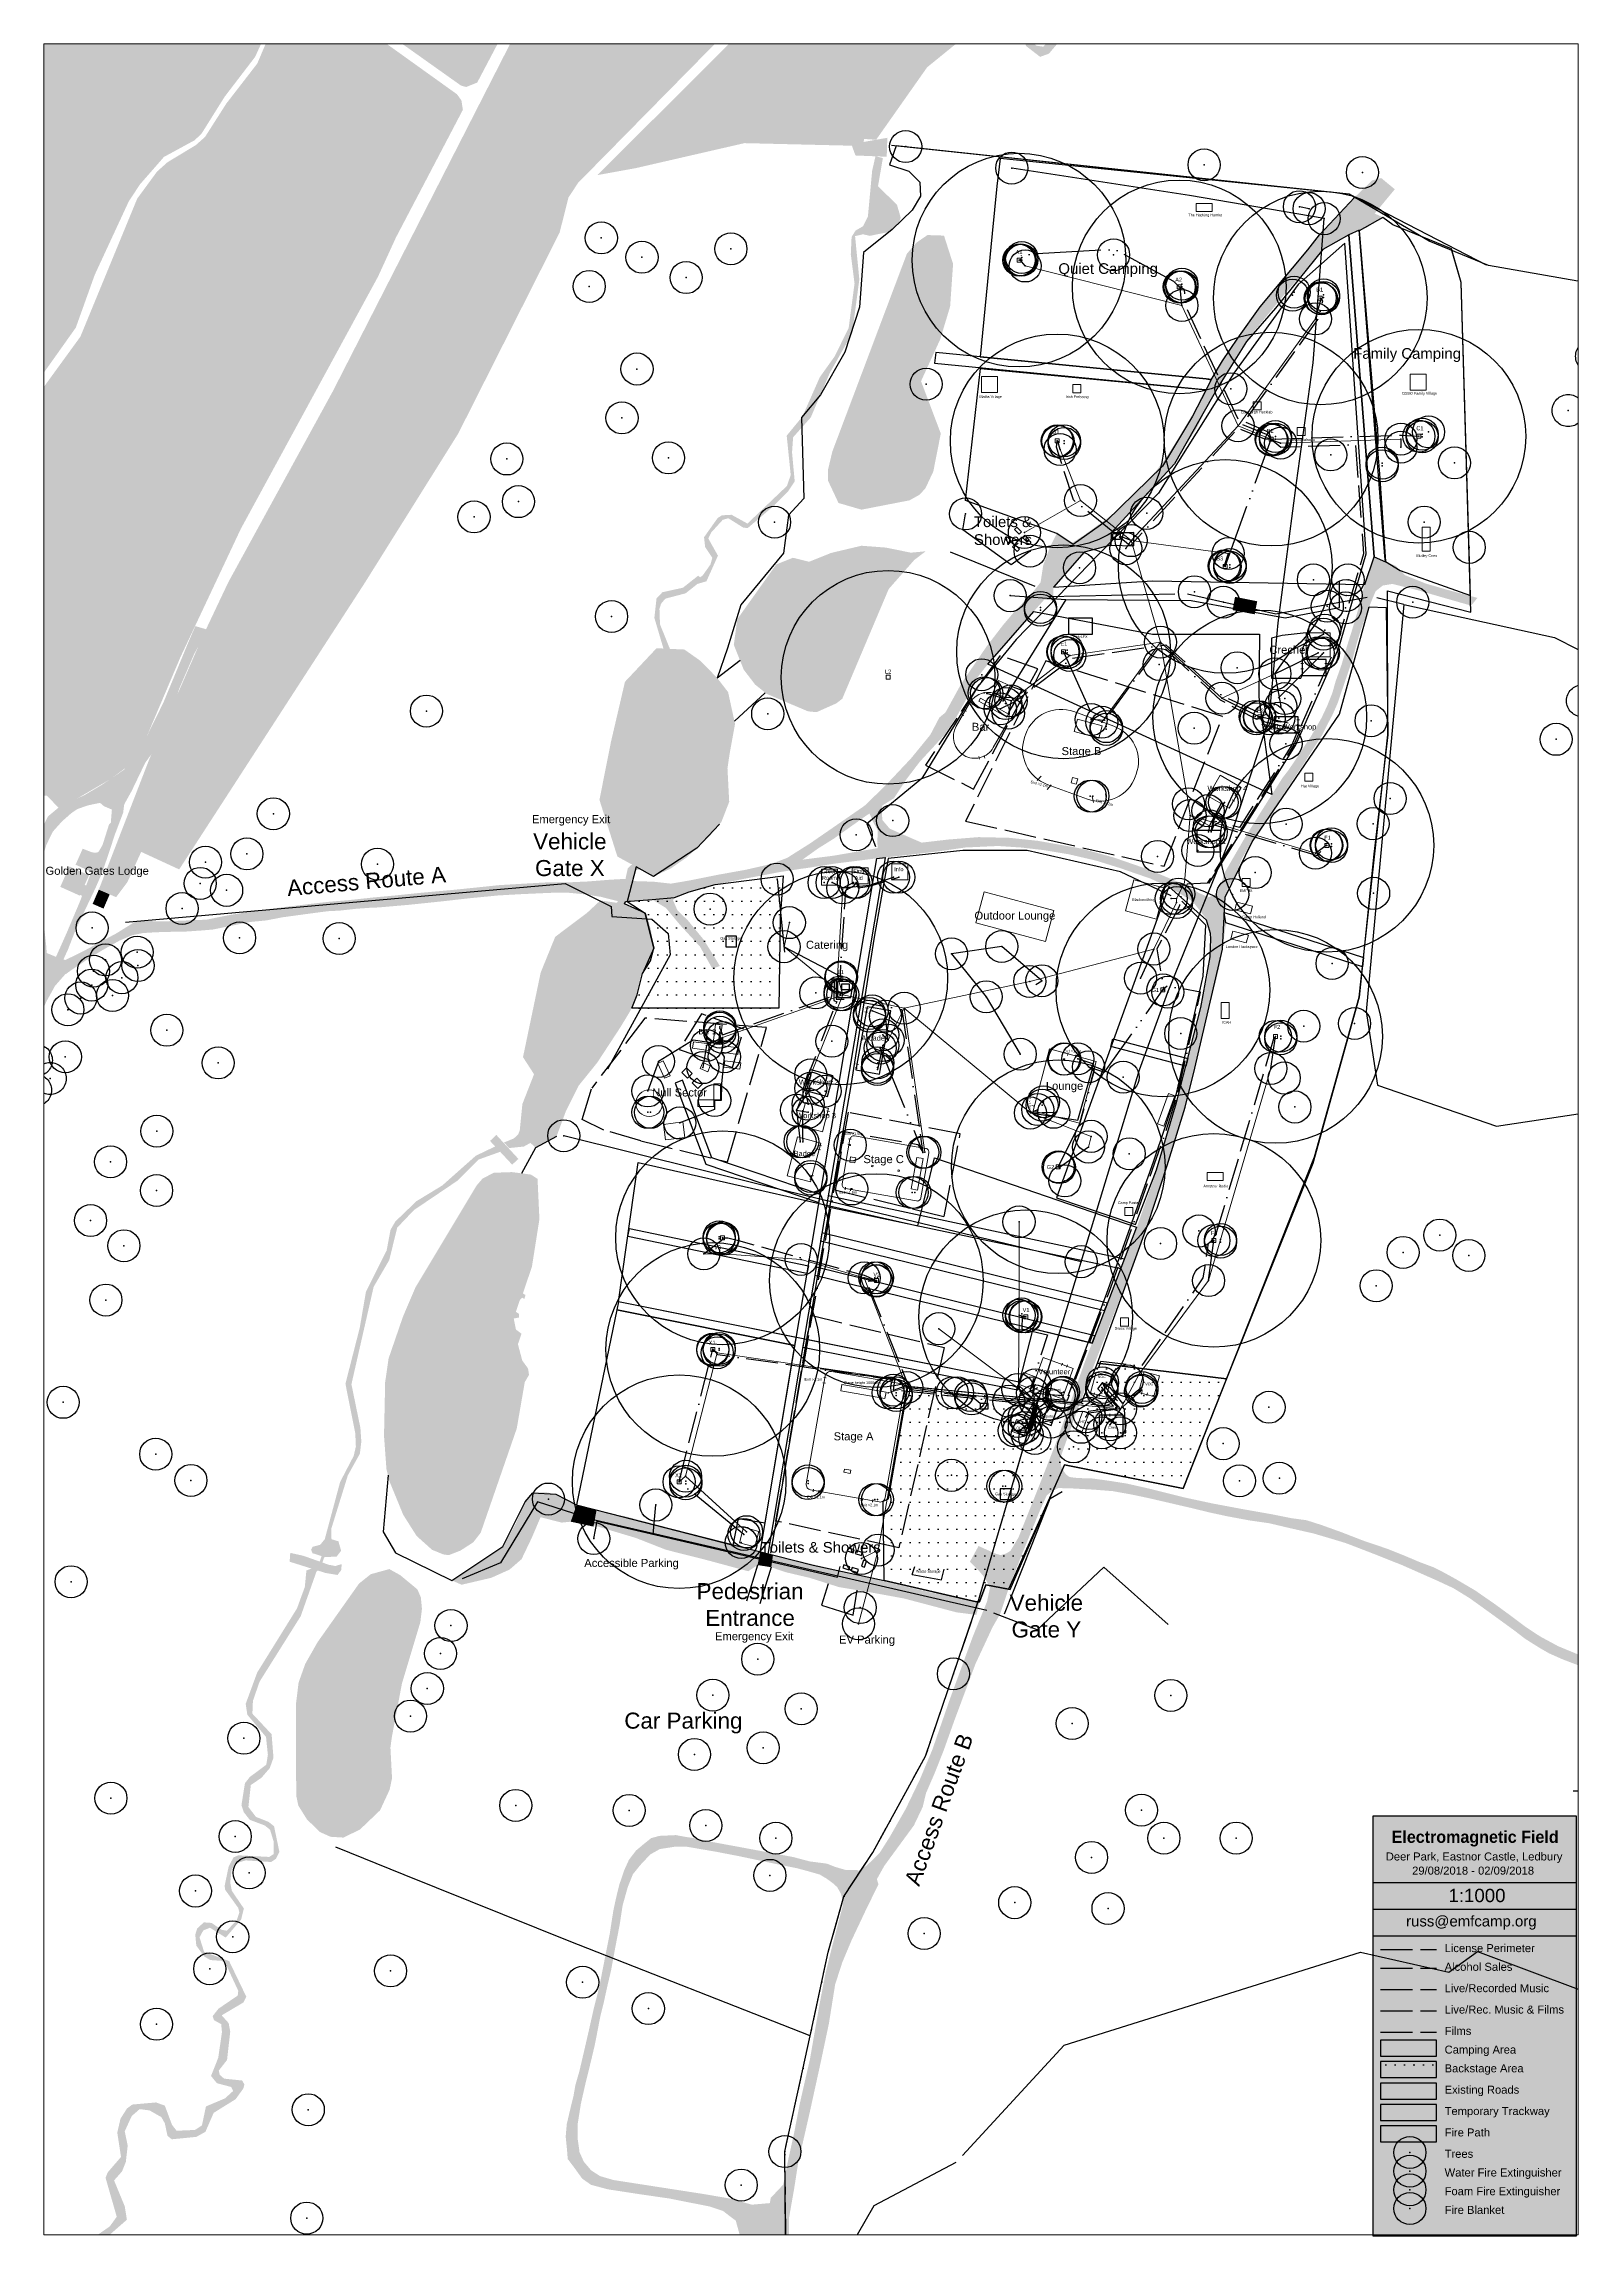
# Paper-space layout 'Print (A1)' of a CAD drawing. Header units: metres, sheet in millimetres. Extents: x -327 to 247, y -464 to 357.
# The model-space entities are those that its viewports show. They can reach past a viewport. Long polylines and large blocks are cut down to what shows.
import ezdxf

# ---------------------------------------------------------------- set-up
doc = ezdxf.new("R2010")
doc.units = ezdxf.units.M
doc.header["$MEASUREMENT"] = 0
doc.header["$PDMODE"] = 32
doc.header["$PDSIZE"] = 12
for name, pattern in [('ACAD_ISO02W100', [15, 12, -3]), ('ACAD_ISO05W100', [33, 24, -3, 0, -3, 0, -3]), ('ACAD_ISO11W100', [33, 12, -3, 12, -3, 0, -3])]:
    doc.linetypes.add(name, pattern=pattern)
for name, color, linetype, lineweight, true_color in [('Areas ... Backstage', 16, 'Continuous', 25, 0x800000), ('Areas ... Camping', 96, 'Continuous', 25, 0x008000), ('Buildings', 30, 'Continuous', 25, 0xff7f00), ('Fences', 178, 'Continuous', 25, 0x000000), ('Fire ... CO2 Extinguisher', 4, 'Continuous', 25, 0x00ffff), ('Fire ... Fire Blanket', 30, 'Continuous', 25, 0xff7f00), ('Fire ... Foam Extinguisher', 3, 'Continuous', 25, 0x00ff00), ('Fire ... Water Extinguisher', 1, 'Continuous', 25, 0xff0000), ('Frame', 178, 'Continuous', 25, 0x000000), ('Frame ... Legend Background', 178, 'Continuous', 25, 0x000000), ('Heras (internal)', 16, 'Continuous', 25, 0x800000), ('Heras (perimeter)', 16, 'Continuous', 25, 0x800000), ('Labels', 178, 'Continuous', 25, 0x000000), ('Labels ... Access Routes', 178, 'Continuous', 25, 0x000000), ('Labels ... Gate Labels', 178, 'Continuous', 25, 0x000000), ('Labels ... Village Tent', 178, 'Continuous', 25, 0x000000), ('License ... Alcohol', 2, 'ACAD_ISO02W100', 25, 0xffff00), ('License ... Film', 6, 'ACAD_ISO02W100', 25, 0xff00ff), ('License ... Labels', 178, 'Continuous', 25, 0x000000), ('License ... Music', 4, 'ACAD_ISO02W100', 25, 0x00ffff), ('License ... Music and Film', 3, 'ACAD_ISO02W100', 25, 0x00ff00), ('Lighting ... Festoon', 4, 'Continuous', 25, 0x00ffff), ('Natural ... Hedges', 96, 'Continuous', 25, 0x008000), ('Natural ... Tree Stumps', 56, 'Continuous', 25, 0x808000), ('Natural ... Trees', 96, 'Continuous', 25, 0x008000), ('Natural ... Water', 176, 'Continuous', 25, 0x000080), ('Natural ... Woodland', 96, 'Continuous', 25, 0x008000), ('NOC ... Copper', 9, 'ACAD_ISO05W100', 25, 0xc0c0c0), ('NOC ... DK', 178, 'Continuous', 13, 0x000000), ('NOC ... DK Names', 178, 'Continuous', 25, 0x000000), ('NOC ... DK Radius', 216, 'Continuous', 25, 0x800080), ('NOC ... Fibre', 2, 'ACAD_ISO11W100', 25, 0xffff00), ('NOC ... Switch', 30, 'Continuous', 25, 0xff7f00), ('Paths ... Fire', 253, 'Continuous', 25, 0xa0a0a4), ('Paths ... Roads', 56, 'Continuous', 25, 0x808000), ('Paths ... Trackway', 9, 'Continuous', 25, 0xc0c0c0), ('Pedestrian Barrier', 6, 'Continuous', 25, 0xff00ff), ('Power ... 125-3', 1, 'Continuous', 18, 0xff0000), ('Power ... 16', 4, 'Continuous', 25, 0x00ffff), ('Power ... 32', 5, 'Continuous', 25, 0x0000ff), ('Power ... 32-3', 34, 'Continuous', 13, 0xb84904), ('Power ... 400-3', 1, 'Continuous', 25, 0xff0000), ('Power ... 63-3', 20, 'Continuous', 13, 0xfd5b07), ('Power ... Distro', 3, 'Continuous', 25, 0x00ff00), ('Power ... Generator', 4, 'Continuous', 25, 0x00ffff), ('Services ... Comms ... Ducts', 3, 'Continuous', 25, 0x00ff00), ('Services ... Comms ... Manholes', 3, 'Continuous', 25, 0x00ff00), ('Services ... Water Points', 5, 'Continuous', 25, 0x0000ff), ('Structures', 178, 'Continuous', 18, 0x000000), ('Structures ... Exits', 178, 'Continuous', 5, 0x000000), ('Structures ... Internal', 9, 'Continuous', 5, 0xc0c0c0), ('Structures ... Village Tents', 9, 'Continuous', 25, 0xc0c0c0), ('Toilets', 178, 'Continuous', 25, 0x000000), ('Water ... Pipes', 4, 'Continuous', 25, 0x00ffff), ('Water ... Points', 4, 'Continuous', 25, 0x00ffff)]:
    doc.layers.add(name, color=color, linetype=linetype, lineweight=lineweight, true_color=true_color)
doc.styles.add('textstyle100', font='')
doc.styles.add('textstyle101', font='')
doc.styles.add('textstyle102', font='')
doc.styles.add('textstyle103', font='')
doc.styles.add('textstyle104', font='')
doc.styles.add('textstyle105', font='')
doc.styles.add('textstyle106', font='')
doc.styles.add('textstyle107', font='')
doc.styles.add('textstyle108', font='')
doc.styles.add('textstyle109', font='')
doc.styles.add('textstyle11', font='')
doc.styles.add('textstyle110', font='')
doc.styles.add('textstyle111', font='')
doc.styles.add('textstyle112', font='')
doc.styles.add('textstyle113', font='')
doc.styles.add('textstyle114', font='')
doc.styles.add('textstyle115', font='')
doc.styles.add('textstyle116', font='')
doc.styles.add('textstyle12', font='')
doc.styles.add('textstyle122', font='')
doc.styles.add('textstyle123', font='')
doc.styles.add('textstyle124', font='')
doc.styles.add('textstyle125', font='')
doc.styles.add('textstyle126', font='')
doc.styles.add('textstyle127', font='')
doc.styles.add('textstyle128', font='')
doc.styles.add('textstyle129', font='')
doc.styles.add('textstyle13', font='')
doc.styles.add('textstyle130', font='')
doc.styles.add('textstyle131', font='')
doc.styles.add('textstyle132', font='')
doc.styles.add('textstyle133', font='')
doc.styles.add('textstyle134', font='')
doc.styles.add('textstyle135', font='')
doc.styles.add('textstyle136', font='')
doc.styles.add('textstyle137', font='')
doc.styles.add('textstyle138', font='')
doc.styles.add('textstyle139', font='')
doc.styles.add('textstyle14', font='')
doc.styles.add('textstyle140', font='')
doc.styles.add('textstyle15', font='')
doc.styles.add('textstyle16', font='')
doc.styles.add('textstyle17', font='')
doc.styles.add('textstyle18', font='')
doc.styles.add('textstyle19', font='')
doc.styles.add('textstyle20', font='')
doc.styles.add('textstyle21', font='')
doc.styles.add('textstyle22', font='')
doc.styles.add('textstyle23', font='')
doc.styles.add('textstyle24', font='')
doc.styles.add('textstyle25', font='')
doc.styles.add('textstyle26', font='')
doc.styles.add('textstyle27', font='')
doc.styles.add('textstyle28', font='')
doc.styles.add('textstyle32', font='')
doc.styles.add('textstyle33', font='')
doc.styles.add('textstyle34', font='')
doc.styles.add('textstyle35', font='')
doc.styles.add('textstyle36', font='')
doc.styles.add('textstyle37', font='')
doc.styles.add('textstyle38', font='')
doc.styles.add('textstyle39', font='')
doc.styles.add('textstyle40', font='')
doc.styles.add('textstyle41', font='')
doc.styles.add('textstyle42', font='')
doc.styles.add('textstyle43', font='')
doc.styles.add('textstyle44', font='')
doc.styles.add('textstyle45', font='')
doc.styles.add('textstyle46', font='')
doc.styles.add('textstyle47', font='')
doc.styles.add('textstyle48', font='')
doc.styles.add('textstyle49', font='')
doc.styles.add('textstyle50', font='')
doc.styles.add('textstyle52', font='')
doc.styles.add('textstyle56', font='')
doc.styles.add('textstyle58', font='')
doc.styles.add('textstyle59', font='')
doc.styles.add('textstyle60', font='')
doc.styles.add('textstyle61', font='')
doc.styles.add('textstyle62', font='')
doc.styles.add('textstyle63', font='')
doc.styles.add('textstyle64', font='')
doc.styles.add('textstyle65', font='')
doc.styles.add('textstyle66', font='')
doc.styles.add('textstyle67', font='')
doc.styles.add('textstyle68', font='')
doc.styles.add('textstyle69', font='')
doc.styles.add('textstyle73', font='')
doc.styles.add('textstyle74', font='')
doc.styles.add('textstyle75', font='')
doc.styles.add('textstyle76', font='')
doc.styles.add('textstyle77', font='')
doc.styles.add('textstyle78', font='')
doc.styles.add('textstyle79', font='')
doc.styles.add('textstyle80', font='')
doc.styles.add('textstyle81', font='')
doc.styles.add('textstyle82', font='')
doc.styles.add('textstyle83', font='')
doc.styles.add('textstyle84', font='')
doc.styles.add('textstyle85', font='')
doc.styles.add('textstyle86', font='')
doc.styles.add('textstyle87', font='')
doc.styles.add('textstyle88', font='')
doc.styles.add('textstyle89', font='')
doc.styles.add('textstyle90', font='')
doc.styles.add('textstyle91', font='')
doc.styles.add('textstyle92', font='')
doc.styles.add('textstyle93', font='')
doc.styles.add('textstyle94', font='')
doc.styles.add('textstyle95', font='')
doc.styles.add('textstyle96', font='')
doc.styles.add('textstyle97', font='')
doc.styles.add('textstyle98', font='')
doc.styles.add('textstyle99', font='')
doc.styles.get('textstyle100').set_extended_font_data('Arial')
doc.styles.get('textstyle101').set_extended_font_data('Arial')
doc.styles.get('textstyle102').set_extended_font_data('Arial')
doc.styles.get('textstyle103').set_extended_font_data('Arial')
doc.styles.get('textstyle104').set_extended_font_data('Arial')
doc.styles.get('textstyle105').set_extended_font_data('Arial')
doc.styles.get('textstyle106').set_extended_font_data('Arial')
doc.styles.get('textstyle107').set_extended_font_data('Arial')
doc.styles.get('textstyle108').set_extended_font_data('Arial')
doc.styles.get('textstyle109').set_extended_font_data('Arial')
doc.styles.get('textstyle11').set_extended_font_data('Arial')
doc.styles.get('textstyle110').set_extended_font_data('Arial')
doc.styles.get('textstyle111').set_extended_font_data('Arial')
doc.styles.get('textstyle112').set_extended_font_data('Arial')
doc.styles.get('textstyle113').set_extended_font_data('Arial')
doc.styles.get('textstyle114').set_extended_font_data('Arial')
doc.styles.get('textstyle115').set_extended_font_data('Arial')
doc.styles.get('textstyle116').set_extended_font_data('Arial')
doc.styles.get('textstyle12').set_extended_font_data('Arial')
doc.styles.get('textstyle122').set_extended_font_data('Arial')
doc.styles.get('textstyle123').set_extended_font_data('Arial')
doc.styles.get('textstyle124').set_extended_font_data('Arial')
doc.styles.get('textstyle125').set_extended_font_data('Arial')
doc.styles.get('textstyle126').set_extended_font_data('Arial')
doc.styles.get('textstyle127').set_extended_font_data('Arial')
doc.styles.get('textstyle128').set_extended_font_data('Arial')
doc.styles.get('textstyle129').set_extended_font_data('Arial')
doc.styles.get('textstyle13').set_extended_font_data('Arial')
doc.styles.get('textstyle130').set_extended_font_data('Arial')
doc.styles.get('textstyle131').set_extended_font_data('Arial')
doc.styles.get('textstyle132').set_extended_font_data('Arial')
doc.styles.get('textstyle133').set_extended_font_data('Arial')
doc.styles.get('textstyle134').set_extended_font_data('Arial')
doc.styles.get('textstyle135').set_extended_font_data('Arial')
doc.styles.get('textstyle136').set_extended_font_data('Arial')
doc.styles.get('textstyle137').set_extended_font_data('Arial')
doc.styles.get('textstyle138').set_extended_font_data('Arial')
doc.styles.get('textstyle139').set_extended_font_data('Arial')
doc.styles.get('textstyle14').set_extended_font_data('Arial')
doc.styles.get('textstyle140').set_extended_font_data('Arial')
doc.styles.get('textstyle15').set_extended_font_data('Arial')
doc.styles.get('textstyle16').set_extended_font_data('Arial')
doc.styles.get('textstyle17').set_extended_font_data('Arial')
doc.styles.get('textstyle18').set_extended_font_data('Arial')
doc.styles.get('textstyle19').set_extended_font_data('Arial')
doc.styles.get('textstyle20').set_extended_font_data('Arial')
doc.styles.get('textstyle21').set_extended_font_data('Arial')
doc.styles.get('textstyle22').set_extended_font_data('Arial')
doc.styles.get('textstyle23').set_extended_font_data('Arial')
doc.styles.get('textstyle24').set_extended_font_data('Arial')
doc.styles.get('textstyle25').set_extended_font_data('Arial')
doc.styles.get('textstyle26').set_extended_font_data('Arial')
doc.styles.get('textstyle27').set_extended_font_data('Arial')
doc.styles.get('textstyle28').set_extended_font_data('Arial')
doc.styles.get('textstyle32').set_extended_font_data('Arial')
doc.styles.get('textstyle33').set_extended_font_data('Arial')
doc.styles.get('textstyle34').set_extended_font_data('Arial')
doc.styles.get('textstyle35').set_extended_font_data('Arial')
doc.styles.get('textstyle36').set_extended_font_data('Arial')
doc.styles.get('textstyle37').set_extended_font_data('Arial')
doc.styles.get('textstyle38').set_extended_font_data('Arial')
doc.styles.get('textstyle39').set_extended_font_data('Arial')
doc.styles.get('textstyle40').set_extended_font_data('Arial')
doc.styles.get('textstyle41').set_extended_font_data('Arial')
doc.styles.get('textstyle42').set_extended_font_data('Arial')
doc.styles.get('textstyle43').set_extended_font_data('Arial')
doc.styles.get('textstyle44').set_extended_font_data('Arial')
doc.styles.get('textstyle45').set_extended_font_data('Arial')
doc.styles.get('textstyle46').set_extended_font_data('Arial')
doc.styles.get('textstyle47').set_extended_font_data('Arial')
doc.styles.get('textstyle48').set_extended_font_data('Arial')
doc.styles.get('textstyle49').set_extended_font_data('Arial')
doc.styles.get('textstyle50').set_extended_font_data('Arial')
doc.styles.get('textstyle52').set_extended_font_data('Arial')
doc.styles.get('textstyle56').set_extended_font_data('Arial')
doc.styles.get('textstyle58').set_extended_font_data('Arial')
doc.styles.get('textstyle59').set_extended_font_data('Arial')
doc.styles.get('textstyle60').set_extended_font_data('Arial')
doc.styles.get('textstyle61').set_extended_font_data('Arial')
doc.styles.get('textstyle62').set_extended_font_data('Arial')
doc.styles.get('textstyle63').set_extended_font_data('Arial')
doc.styles.get('textstyle64').set_extended_font_data('Arial')
doc.styles.get('textstyle65').set_extended_font_data('Arial')
doc.styles.get('textstyle66').set_extended_font_data('Arial')
doc.styles.get('textstyle67').set_extended_font_data('Arial')
doc.styles.get('textstyle68').set_extended_font_data('Arial')
doc.styles.get('textstyle69').set_extended_font_data('Arial')
doc.styles.get('textstyle73').set_extended_font_data('Arial')
doc.styles.get('textstyle74').set_extended_font_data('Arial')
doc.styles.get('textstyle75').set_extended_font_data('Arial')
doc.styles.get('textstyle76').set_extended_font_data('Arial')
doc.styles.get('textstyle77').set_extended_font_data('Arial')
doc.styles.get('textstyle78').set_extended_font_data('Arial')
doc.styles.get('textstyle79').set_extended_font_data('Arial')
doc.styles.get('textstyle80').set_extended_font_data('Arial')
doc.styles.get('textstyle81').set_extended_font_data('Arial')
doc.styles.get('textstyle82').set_extended_font_data('Arial')
doc.styles.get('textstyle83').set_extended_font_data('Arial')
doc.styles.get('textstyle84').set_extended_font_data('Arial')
doc.styles.get('textstyle85').set_extended_font_data('Arial')
doc.styles.get('textstyle86').set_extended_font_data('Arial')
doc.styles.get('textstyle87').set_extended_font_data('Arial')
doc.styles.get('textstyle88').set_extended_font_data('Arial')
doc.styles.get('textstyle89').set_extended_font_data('Arial')
doc.styles.get('textstyle90').set_extended_font_data('Arial')
doc.styles.get('textstyle91').set_extended_font_data('Arial')
doc.styles.get('textstyle92').set_extended_font_data('Arial')
doc.styles.get('textstyle93').set_extended_font_data('Arial')
doc.styles.get('textstyle94').set_extended_font_data('Arial')
doc.styles.get('textstyle95').set_extended_font_data('Arial')
doc.styles.get('textstyle96').set_extended_font_data('Arial')
doc.styles.get('textstyle97').set_extended_font_data('Arial')
doc.styles.get('textstyle98').set_extended_font_data('Arial')
doc.styles.get('textstyle99').set_extended_font_data('Arial')
pattern_1 = [(0, (0, 0), (0, 5), [0.5, -3])]

# ---------------------------------------------------------------- blocks, each defined once
blk = doc.blocks.new('Frame Legend')
at = {"layer": 'Areas ... Backstage'}
h = blk.add_hatch(dxfattribs=at)
h.set_pattern_fill('ACAD_ISO07W100', color=256, style=0, pattern_type=0)
h.set_pattern_definition(pattern_1)
h.paths.add_polyline_path([(-14, -9), (7, -9), (7, -3), (-14, -3)], flags=0)
at = {"layer": 'Frame ... Legend Background', "true_color": 0xffffff}
blk.add_hatch(color=7, dxfattribs=at).paths.add_polyline_path([(59.3, 89.05), (59.06, -68.1), (-16.55, -68.05), (-16.81, 89.05)], flags=0)
at = {"layer": 'Paths ... Roads'}
blk.add_hatch(color=256, dxfattribs=at).paths.add_polyline_path([(-14, -17), (7, -17), (7, -11), (-14, -11)], flags=0)
at = {"layer": 'Areas ... Backstage', "flags": 128}
blk.add_lwpolyline([(-14, -9), (7, -9), (7, -3), (-14, -3)], close=True, dxfattribs=at)
at = {"layer": 'Areas ... Camping', "flags": 128}
blk.add_lwpolyline([(-14, -1), (7, -1), (7, 5), (-14, 5)], close=True, dxfattribs=at)
at = {"layer": 'Fire ... Fire Blanket'}
blk.add_point((-3, -58), dxfattribs=at)
at = {"layer": 'Fire ... Foam Extinguisher'}
blk.add_point((-3, -51), dxfattribs=at)
at = {"layer": 'Fire ... Water Extinguisher'}
blk.add_point((-3, -44), dxfattribs=at)
at = {"layer": 'Frame'}
for p, q in [((-16.81, -68.33), (-16.81, 89.05)), ((-16.81, 89.05), (59.3, 89.05)), ((-16.81, 64.05), (59.3, 64.05)), ((-16.81, 54.05), (59.3, 54.05)), ((-16.81, 44.05), (59.3, 44.05)), ((59.3, -68.33), (-16.81, -68.33))]:
    blk.add_line(p, q, dxfattribs=at)
at = {"layer": 'Frame', "lineweight": 25}
blk.add_line((59.3, 89.05), (59.3, -68.33), dxfattribs=at)
at = {"layer": 'Frame', "color": 1, "linetype": 'ACAD_ISO02W100', "true_color": 0xff0000}
blk.add_line((-14, 39), (7, 39), dxfattribs=at)
at = {"layer": 'License ... Alcohol'}
blk.add_line((-14, 32), (7, 32), dxfattribs=at)
at = {"layer": 'License ... Film'}
blk.add_line((-14, 8), (7, 8), dxfattribs=at)
at = {"layer": 'License ... Music'}
blk.add_line((-14, 24), (7, 24), dxfattribs=at)
at = {"layer": 'License ... Music and Film'}
blk.add_line((-14, 16), (7, 16), dxfattribs=at)
at = {"layer": 'Natural ... Trees'}
blk.add_point((-3, -37), dxfattribs=at)
at = {"layer": 'Paths ... Fire', "flags": 128}
blk.add_lwpolyline([(-14, -33), (7, -33), (7, -27), (-14, -27)], close=True, dxfattribs=at)
at = {"layer": 'Paths ... Roads', "flags": 128}
blk.add_lwpolyline([(-14, -17), (7, -17), (7, -11), (-14, -11)], close=True, dxfattribs=at)
at = {"layer": 'Paths ... Trackway', "flags": 128}
blk.add_lwpolyline([(-14, -25), (7, -25), (7, -19), (-14, -19)], close=True, dxfattribs=at)
at = {"layer": 'Frame'}
for s, insert, char_height, attachment_point, style in [('\\fRaleway|b1|i0|c0|p0;Electromagnetic Field', (21.43, 80.46), 4.5, 5, 'textstyle11'), ('Deer Park, Eastnor Castle, Ledbury', (21.04, 73.35), 3, 5, 'textstyle13'), ('29/08/2018 - 02/09/2018', (20.66, 68.49), 3, 5, 'textstyle12'), ('russ@emfcamp.org', (20, 49), 4, 5, 'textstyle14'), ('License Perimeter', (10, 41), 3, 1, 'textstyle15'), ('Alcohol Sales', (10, 34), 3, 1, 'textstyle16'), ('Live/Recorded Music', (10, 26), 3, 1, 'textstyle17'), ('Live/Rec. Music & Films', (10, 18), 3, 1, 'textstyle18'), ('Films', (10, 10), 3, 1, 'textstyle19'), ('Camping Area', (10, 3), 3, 1, 'textstyle28'), ('Backstage Area', (10, -4), 3, 1, 'textstyle27'), ('Existing Roads', (10, -12), 3, 1, 'textstyle23'), ('Temporary Trackway', (10, -20), 3, 1, 'textstyle24'), ('Fire Path', (10, -28), 3, 1, 'textstyle25'), ('Trees', (10, -36), 3, 1, 'textstyle26'), ('Water Fire Extinguisher', (10, -43), 3, 1, 'textstyle20'), ('Foam Fire Extinguisher', (10, -50), 3, 1, 'textstyle21'), ('Fire Blanket', (10, -57), 3, 1, 'textstyle22')]:
    blk.add_mtext(s, dxfattribs=dict(at, insert=insert, char_height=char_height, attachment_point=attachment_point, style=style))
blk = doc.blocks.new('Single Cabin')
at = {"layer": 'Structures'}
for p, q in [((2.4, 7.2), (0, 7.2)), ((0, 7.2), (0, 0)), ((0, 0), (2.4, 0)), ((2.4, 0), (2.4, 7.2))]:
    blk.add_line(p, q, dxfattribs=at)
blk = doc.blocks.new('Mobile Structures 30x45m')
at = {"layer": 'Structures', "flags": 128}
blk.add_lwpolyline([(28, 0, 0.414214), (30, 2), (30, 43, 0.414214), (28, 45), (2, 45, 0.414214), (0, 43), (0, 2, 0.414214), (2, 0)], format="xyb", close=True, dxfattribs=at)
blk = doc.blocks.new('Mobile Structures 16x26m 2-pole')
at = {"layer": 'Structures'}
for p, q in [((8, 26), (8, 26)), ((0, 18), (0, 8)), ((16, 8), (16, 18)), ((8, 0), (8, 0))]:
    blk.add_line(p, q, dxfattribs=at)
for centre, start, end in [((8, 18), 90, 180), ((8, 18), 0, 90), ((8, 8), 180, 270), ((8, 8), 270, 0)]:
    blk.add_arc(centre, 8, start, end, dxfattribs=at)
blk = doc.blocks.new('Double Cabin')
at = {"layer": 'Labels'}
for p, q in [((1.8, 3.6), (-1.8, 3.6)), ((-1.8, 3.6), (-1.8, -3.6)), ((1.8, -3.6), (1.8, 3.6)), ((-1.8, -3.6), (1.8, -3.6))]:
    blk.add_line(p, q, dxfattribs=at)
blk = doc.blocks.new('3-bay toilet cabin')
at = {"layer": 'Toilets'}
for p, q in [((1.2, 0.6), (-1.2, 0.6)), ((-1.2, 0.6), (-1.2, -0.6)), ((1.2, -0.6), (1.2, 0.6)), ((-1.2, -0.6), (1.2, -0.6))]:
    blk.add_line(p, q, dxfattribs=at)
blk = doc.blocks.new('Clearspan 6x6')
at = {"layer": 'Structures'}
for p, q in [((3, 3), (-3, 3)), ((-3, 3), (-3, -3)), ((3, -3), (3, 3)), ((-3, -3), (3, -3))]:
    blk.add_line(p, q, dxfattribs=at)
blk = doc.blocks.new('Clearspan 9x8')
at = {"layer": 'Labels'}
for p, q in [((4.5, 4), (-4.5, 4)), ((-4.5, 4), (-4.5, -4)), ((4.5, -4), (4.5, 4)), ((-4.5, -4), (4.5, -4))]:
    blk.add_line(p, q, dxfattribs=at)
blk = doc.blocks.new('Clearspan 9x15')
at = {"layer": 'Structures'}
for p, q in [((4.5, 7.5), (-4.5, 7.5)), ((-4.5, 7.5), (-4.5, -7.5)), ((4.5, -7.5), (4.5, 7.5)), ((-4.5, -7.5), (4.5, -7.5))]:
    blk.add_line(p, q, dxfattribs=at)
blk = doc.blocks.new('Cold Room 4.8x4.8')
at = {"layer": 'Structures'}
for p, q in [((2.4, 2.4), (-2.4, 2.4)), ((-2.4, 2.4), (-2.4, -2.4)), ((2.4, -2.4), (2.4, 2.4)), ((-2.4, -2.4), (2.4, -2.4))]:
    blk.add_line(p, q, dxfattribs=at)
blk = doc.blocks.new('Clearspan 9x24')
at = {"layer": 'Labels'}
for p, q in [((4.5, 12), (-4.5, 12)), ((-4.5, 12), (-4.5, -12)), ((4.5, -12), (4.5, 12)), ((-4.5, -12), (4.5, -12))]:
    blk.add_line(p, q, dxfattribs=at)
blk = doc.blocks.new('Clearspan 9x9')
at = {"layer": 'Structures'}
for p, q in [((4.5, 4.5), (-4.5, 4.5)), ((-4.5, 4.5), (-4.5, -4.5)), ((4.5, -4.5), (4.5, 4.5)), ((-4.5, -4.5), (4.5, -4.5))]:
    blk.add_line(p, q, dxfattribs=at)
blk = doc.blocks.new('Clearspan 9x6')
at = {"layer": 'Labels'}
for p, q in [((4.5, 3), (-4.5, 3)), ((-4.5, 3), (-4.5, -3)), ((4.5, -3), (4.5, 3)), ((-4.5, -3), (4.5, -3))]:
    blk.add_line(p, q, dxfattribs=at)
blk = doc.blocks.new('Clearspan 12x12')
at = {"layer": 'Structures'}
for p, q in [((6, 6), (-6, 6)), ((-6, 6), (-6, -6)), ((6, -6), (6, 6)), ((-6, -6), (6, -6))]:
    blk.add_line(p, q, dxfattribs=at)
blk = doc.blocks.new('Clearspan 6x8')
at = {"layer": 'Structures'}
for p, q in [((3, 4), (-3, 4)), ((-3, 4), (-3, -4)), ((3, -4), (3, 4)), ((-3, -4), (3, -4))]:
    blk.add_line(p, q, dxfattribs=at)
blk = doc.blocks.new('Carlinden 20x30m')
at = {"layer": 'Structures', "flags": 128}
blk.add_lwpolyline([(8.5, -15, 0.414214), (10, -13.5), (10, 13.5, 0.414214), (8.5, 15), (-8.5, 15, 0.414214), (-10, 13.5), (-10, -13.5, 0.414214), (-8.5, -15)], format="xyb", close=True, dxfattribs=at)
for points in [[(0.25, 4.75), (0.25, 5.25), (-0.25, 5.25), (-0.25, 4.75)], [(0.25, -5.25), (0.25, -4.75), (-0.25, -4.75), (-0.25, -5.25)]]:
    blk.add_lwpolyline(points, close=True, dxfattribs=at)
blk = doc.blocks.new('Hardware Hacking Bus')
at = {"layer": 'Structures', "flags": 128}
blk.add_lwpolyline([(0, -12), (2.5, -12), (2.5, 0), (0, 0)], close=True, dxfattribs=at)
blk = doc.blocks.new('Capri 24x18')
at = {"layer": 'Structures'}
for p, q in [((12, 9), (-12, 9)), ((-12, 9), (-12, -9)), ((12, -9), (12, 9)), ((-12, -9), (12, -9))]:
    blk.add_line(p, q, dxfattribs=at)
blk = doc.blocks.new('Capri 27x12')
at = {"layer": 'Structures'}
for p, q in [((13.5, 6), (-13.5, 6)), ((-13.5, 6), (-13.5, -6)), ((13.5, -6), (13.5, 6)), ((-13.5, -6), (13.5, -6))]:
    blk.add_line(p, q, dxfattribs=at)
blk = doc.blocks.new('Generator')
at = {"layer": 'Power ... Generator', "flags": 128}
blk.add_lwpolyline([(-1.5, -1), (1.5, -1), (1.5, 1), (-1.5, 1)], close=True, dxfattribs=at)
blk = doc.blocks.new('Clearspan 3x3')
at = {"layer": 'Structures', "flags": 128}
blk.add_lwpolyline([(0, -3), (3, -3), (3, 0), (0, 0)], close=True, dxfattribs=at)
blk = doc.blocks.new('Clearspan 3x6')
at = {"layer": 'Structures', "flags": 128}
blk.add_lwpolyline([(0, -6), (3, -6), (3, 0), (0, 0)], close=True, dxfattribs=at)
blk = doc.blocks.new('Clearspan 3x9')
at = {"layer": 'Structures', "flags": 128}
blk.add_lwpolyline([(0, -9), (3, -9), (3, 0), (0, 0)], close=True, dxfattribs=at)
blk = doc.blocks.new('Mobile Structures 29x44m 2-pole')
at = {"layer": 'Structures', "flags": 128}
blk.add_lwpolyline([(14, -44), (15, -44, 0.414214), (29, -30), (29, -14, 0.414214), (15, 0), (14, 0, 0.414214), (0, -14), (0, -30, 0.414214), (14, -44)], format="xyb", dxfattribs=at)

msp = doc.modelspace()

# ---------------------------------------------------------------- hatches: boundary and pattern name
at = {"layer": 'Areas ... Backstage'}
h = msp.add_hatch(dxfattribs=at)
h.set_pattern_fill('ACAD_ISO07W100', color=256, style=0, pattern_type=0)
h.set_pattern_definition(pattern_1)
h.paths.add_polyline_path([(374102.68, 238180.6), (374110.98, 238181.37), (374116.45, 238183.52), (374126.25, 238186.23), (374151.66, 238189.57), (374150.61, 238173.69), (374150, 238140), (374095, 238140), (374097, 238145), (374099.06, 238152.99), (374102.04, 238157.71), (374103.22, 238162.44), (374099.96, 238175.6), (374092.31, 238179.02), (374092.61, 238179.97)], flags=0)
h = msp.add_hatch(dxfattribs=at)
h.set_pattern_fill('ACAD_ISO07W100', color=256, style=0, pattern_type=0)
h.set_pattern_definition(pattern_1)
h.paths.add_polyline_path([(374189.07, 237955.47), (374191.16, 237956.29), (374198.54, 237998.5), (374259.29, 237992.53), (374263.45, 237992.27), (374269.45, 238007.1), (374317.66, 238001.21), (374301.43, 237960.2), (374257.05, 237969.03), (374236.06, 237922.49), (374227.59, 237924.16), (374225.21, 237917.77), (374224.02, 237917.69), (374189.48, 237925.74)], flags=0)
at = {"layer": 'Buildings'}
for points in [[(373884.41, 238193.03), (373891.76, 238189.74), (373888.34, 238182.1), (373880.99, 238185.39)], [(373897.19, 238177.26), (373893.11, 238179.03), (373895.41, 238184.34), (373899.49, 238182.57)]]:
    msp.add_hatch(color=256, dxfattribs=at).paths.add_polyline_path(points, flags=0)
at = {"layer": 'Natural ... Hedges'}
for points in [[(374103.14, 238189.29), (374109.61, 238192.28), (374115.53, 238196.41), (374124.03, 238204.19), (374128.56, 238209.69), (374131.48, 238217.22), (374130.83, 238229.69), (374131.64, 238235.28), (374133.66, 238246.38), (374131.07, 238258.28), (374127.02, 238263.54), (374120.79, 238269.94), (374114.72, 238274.23), (374104.27, 238274.72), (374092.45, 238262.17), (374087.18, 238239.57), (374082.89, 238217.95), (374089.61, 238196.74)], [(374058.4, 238115.25), (374054.26, 238121.64), (374060.89, 238153.33), (374066.33, 238166.7), (374078.15, 238175.57), (374083.24, 238180.3), (374093.29, 238178.88), (374100.5, 238175.33), (374102.16, 238169.42), (374103.22, 238162.44), (374102.04, 238157.71), (374098.37, 238151.91), (374096.6, 238144.11), (374094.35, 238138.79), (374090.69, 238132.76), (374082.05, 238119.57), (374075.08, 238110.94), (374070.35, 238101.48), (374066.8, 238091.9), (374058.99, 238087.76), (374052.96, 238093.31), (374054.03, 238104.08)], [(374074.32, 237954.02), (374072.14, 237947.75), (374068.75, 237947.41), (374060.83, 237949.42), (374057.63, 237941.88), (374053.73, 237933.72), (374049.24, 237929.82), (374042.38, 237926.74), (374031.26, 237924.14), (374027.59, 237925.79), (374036.7, 237931.59), (374046.75, 237938.45), (374051.6, 237947.2), (374055.03, 237955.12), (374057.99, 237958.55), (374062.6, 237958.79), (374066.62, 237958.08)], [(374081.75, 237951.76), (374080.74, 237946.4), (374096.66, 237941.61), (374107.78, 237937.24), (374123.27, 237933.33), (374134.62, 237930.26), (374138.64, 237929.19), (374142.09, 237931.52), (374143.03, 237936.25), (374133.79, 237939.13), (374108.84, 237945.4), (374092.52, 237949.77)], [(374147.23, 237930.69), (374152.48, 237928.88), (374161.7, 237926.7), (374172.53, 237923.27), (374184.88, 237921.2), (374196.89, 237919.01), (374216.58, 237913.81), (374224.03, 237912.86), (374225.21, 237917.77), (374206.65, 237921.32), (374191.98, 237924.8), (374178.62, 237928.06), (374159.34, 237932.61), (374147.88, 237935.24)]]:
    msp.add_hatch(color=256, dxfattribs=at).paths.add_polyline_path(points, flags=0)
at = {"layer": 'Natural ... Water'}
for points in [[(374223.62, 238506.83), (374217.7, 238507.6), (374213.3, 238506.1), (374189.4, 238485.3), (374187.4, 238482.7), (374186.5, 238479.6), (374185.1, 238467.1), (374184.6, 238466.05), (374181.45, 238466.7), (374184.8, 238481.7), (374185.7, 238483.9), (374190.4, 238489.8), (374205.3, 238501.8), (374208.7, 238505.8), (374213, 238509.1), (374218.5, 238510.7), (374226.92, 238509.52), (374236.1, 238508.4), (374240.9, 238509.6), (374243.8, 238509.2), (374245.1, 238508), (374244.7, 238502.4), (374246.4, 238500.3), (374249.1, 238499.9), (374254.6, 238505.8), (374259.2, 238508.1), (374261.7, 238511), (374261.5, 238512.8), (374255, 238512.8), (374253.9, 238513.4), (374252.3, 238514.8), (374251.9, 238516.4), (374252.7, 238519.2), (374258.1, 238526), (374260.71, 238536.65), (374261.1, 238542.1), (374258.3, 238541.7), (374255.6, 238538.5), (374253.6, 238538.1), (374250.4, 238541.9), (374249.2, 238545.4), (374254, 238552.9), (374257.2, 238554.6), (374260.8, 238554.8), (374262.1, 238556), (374260.9, 238562.9), (374262.1, 238566.9), (374266.6, 238569.1), (374270.9, 238569.7), (374272.76, 238571.38), (374277.7, 238575.8), (374284.2, 238584.5), (374298.2, 238597.3), (374304.6, 238597.3), (374308.3, 238600.2), (374310.1, 238604.6), (374309.9, 238608.1), (374306.2, 238622.6), (374306.1, 238625.4), (374308.5, 238629.6), (374319.8, 238630.8), (374322.8, 238636.5), (374322.36, 238643.99), (374321.9, 238651.3), (374322.8, 238653.6), (374324, 238655.3), (374329.1, 238658), (374326.5, 238660.5), (374336.7, 238671.4), (374341.2, 238671.4), (374343, 238670), (374344.6, 238670.3), (374346.2, 238675.2), (374354.3, 238671.2), (374353.2, 238667), (374354.2, 238665.3), (374354.1, 238661.9), (374356.1, 238659.3), (374368.2, 238654.6), (374371.9, 238654.1), (374375.9, 238657.6), (374377.4, 238656.45), (374372.6, 238652.4), (374366.7, 238653.6), (374354.4, 238658.6), (374335.1, 238651.6), (374330.7, 238656.3), (374325.6, 238653.2), (374324.9, 238650.2), (374325.33, 238643.95), (374325.2, 238636.6), (374323, 238629.7), (374319, 238627.5), (374311.8, 238627.4), (374308.7, 238624.9), (374309.1, 238619.8), (374312.9, 238609.5), (374313.1, 238602.4), (374311, 238597.2), (374305.9, 238594.3), (374298.3, 238592), (374294.1, 238589), (374288.3, 238582.3), (374283.5, 238580.1), (374277.3, 238570.2), (374272.2, 238567.4), (374266.6, 238565.6), (374264.2, 238563.6), (374263.9, 238561.5), (374265.6, 238556.2), (374263.5, 238552.6), (374256.4, 238551.6), (374253.9, 238549.4), (374252.1, 238544.4), (374252.7, 238543.3), (374255.8, 238541.7), (374257.9, 238544.1), (374262.4, 238544.3), (374264.8, 238543.4), (374265.6, 238542), (374263.8, 238536.3), (374262.9, 238526.1), (374255.7, 238517.4), (374257, 238516.1), (374263, 238515.5), (374264.9, 238513.1), (374264.9, 238510.3), (374262, 238507.2), (374256.8, 238503.9), (374251.2, 238497.3), (374247.9, 238496.1), (374242.6, 238500.2), (374241.7, 238503.5), (374242.2, 238505.3), (374241.3, 238506.7), (374234.8, 238506)], [(374194.31, 238440.69), (374195.71, 238435.89), (374194.91, 238433.79), (374192.51, 238431.49), (374190.51, 238430.39), (374184.11, 238429.09), (374181.61, 238429.69), (374178.61, 238428.99), (374180.21, 238412.79), (374177.51, 238392.59), (374169.11, 238377.69), (374162.01, 238361.09), (374155.41, 238353.69), (374155.01, 238347.99), (374156.01, 238337.19), (374153.51, 238333.39), (374148.01, 238327.89), (374138.41, 238319.69), (374136.71, 238319.89), (374131.16, 238323.38), (374129.06, 238322.78), (374124.76, 238318.08), (374123.66, 238315.78), (374127.26, 238309.38), (374122.96, 238299.78), (374119.56, 238298.78), (374115.16, 238295.28), (374107.56, 238293.28), (374105.96, 238291.38), (374105.36, 238289.48), (374105.56, 238283.68), (374111.06, 238270.08), (374118.91, 238264.69), (374123.31, 238255.29), (374127.41, 238250.59), (374128.21, 238247.59), (374127.51, 238245.59), (374131.41, 238239.39), (374131.51, 238236.89), (374130.21, 238233.69), (374127.11, 238231.79), (374123.91, 238225.49), (374113.21, 238219.89), (374113.01, 238218.39), (374114.41, 238216.19), (374119.81, 238210.79), (374115.11, 238200.59), (374111.31, 238194.69), (374109.21, 238192.49), (374103.51, 238189.89), (374099.21, 238191.79), (374097.01, 238191.79), (374095.91, 238190.69), (374094.31, 238185.49), (374092.13, 238186.08), (374093.51, 238192.29), (374094.81, 238193.59), (374098.91, 238194.49), (374103.91, 238191.99), (374108.41, 238194.19), (374111.81, 238198.19), (374118.01, 238209.99), (374117.61, 238211.09), (374111.61, 238215.99), (374111.91, 238221.29), (374112.91, 238222.79), (374121.81, 238225.79), (374123.81, 238229.79), (374129.81, 238237.39), (374127.71, 238242.39), (374126.21, 238243.89), (374126.31, 238248.79), (374121.51, 238255.19), (374118.71, 238262.09), (374116.11, 238264.49), (374109.86, 238267.88), (374106.86, 238274.58), (374103.46, 238286.08), (374104.26, 238293.38), (374106.46, 238295.68), (374114.16, 238297.38), (374119.86, 238301.88), (374120.56, 238301.28), (374121.56, 238301.98), (374124.46, 238306.08), (374125.16, 238308.58), (374122.46, 238312.58), (374122.06, 238316.28), (374127.16, 238323.48), (374128.76, 238324.48), (374132.36, 238324.68), (374138.31, 238321.39), (374153.11, 238335.49), (374154.51, 238339.59), (374153.01, 238354.29), (374158.91, 238361.49), (374165.41, 238376.19), (374170.91, 238383.89), (374176.21, 238394.59), (374178.41, 238411.29), (374177.01, 238422.19), (374177.31, 238428.69), (374178.81, 238431.09), (374181.61, 238432.69), (374183.41, 238436.29), (374185.01, 238453.49), (374186.25, 238458.9), (374189.02, 238458.23), (374187.21, 238447.69)], [(374172.41, 238329.09), (374168.41, 238337.59), (374168.41, 238341.29), (374170.11, 238348.39), (374198.01, 238422.39), (374201.51, 238426.49), (374205.71, 238429.39), (374211.91, 238429.19), (374215.31, 238418.59), (374214.21, 238402.69), (374210.51, 238390.39), (374203.31, 238374.69), (374210.71, 238355.09), (374207.91, 238340.89), (374204.91, 238334.49), (374202.61, 238332.09), (374199.01, 238330.09), (374181.01, 238326.59)], [(374205.06, 238311.01), (374200.81, 238307.79), (374191.21, 238296.89), (374173.81, 238255.79), (374171.61, 238254.09), (374164.21, 238250.79), (374161.01, 238251.09), (374145.61, 238257.59), (374141.21, 238261.09), (374136.91, 238266.69), (374133.21, 238275.99), (374134.51, 238285.59), (374149.11, 238306.09), (374155.31, 238308.59), (374161.41, 238307.09), (374169.61, 238310.39), (374181.01, 238313.09), (374190.21, 238312.39), (374199.51, 238310.49)], [(374093.31, 238180.09), (374089.21, 238174.79), (374088.71, 238172.69), (374096.01, 238170.89), (374096.71, 238165.99), (374095.01, 238164.19), (374087.21, 238162.89), (374084.81, 238161.09), (374084.31, 238159.79), (374084.51, 238158.19), (374086.71, 238156.29), (374091.01, 238157.09), (374092.61, 238156.79), (374093.71, 238155.39), (374088.81, 238141.19), (374081.21, 238133.09), (374073.41, 238121.39), (374072.11, 238120.69), (374070.71, 238120.99), (374064.31, 238126.29), (374062.31, 238125.99), (374060.21, 238123.69), (374058.81, 238120.89), (374059.71, 238118.69), (374061.71, 238116.59), (374064.11, 238116.19), (374065.21, 238114.79), (374062.11, 238106.99), (374061.31, 238095.59), (374060.41, 238092.79), (374057.81, 238089.99), (374054.61, 238088.19), (374049.04, 238087.61), (374047.18, 238089.72), (374050.81, 238091.19), (374052.51, 238092.79), (374055.21, 238100.29), (374061.81, 238113.09), (374058.11, 238115.69), (374057.51, 238116.99), (374056.61, 238121.49), (374057.71, 238124.79), (374062.11, 238128.79), (374064.61, 238129.19), (374067.91, 238127.79), (374071.81, 238124.69), (374073.41, 238124.79), (374079.11, 238134.19), (374086.91, 238143.09), (374089.31, 238150.29), (374089.31, 238152.79), (374083.21, 238154.99), (374081.51, 238158.19), (374081.71, 238160.09), (374082.21, 238161.69), (374086.01, 238165.89), (374090.01, 238165.79), (374092.01, 238166.89), (374092.31, 238169.39), (374087.61, 238169.39), (374085.31, 238172.29), (374085.81, 238174.19), (374090.43, 238180.98)], [(374044.64, 238088.6), (374046.35, 238086.44), (374037.66, 238083.32), (374029.76, 238075.42), (374013.46, 238064.42), (374007.16, 238057.82), (374004.18, 238045.67), (373998.34, 238035.67), (373990.02, 237999.19), (373993.37, 237982.91), (373993.73, 237977.76), (373993.18, 237973.2), (373988.68, 237965.1), (373982.48, 237945.1), (373982.56, 237941.19), (373985.16, 237940.39), (373986.16, 237936.87), (373984.48, 237934.7), (373979.85, 237934.46), (373979.11, 237932.29), (373978.07, 237932.64), (373978.85, 237934.85), (373975.44, 237935.96), (373974.92, 237937.18), (373975.48, 237938.35), (373978.31, 237939.09), (373980.03, 237941.18), (373985.78, 237962.6), (373990.88, 237972.4), (373991.68, 237975.9), (373991.47, 237980.81), (373987.77, 237999.37), (373993.14, 238020.37), (373995.44, 238033.77), (374003.19, 238049.22), (374004.66, 238057.02), (374006.46, 238060.12), (374014.36, 238067.72), (374024.06, 238073.62), (374036.56, 238084.72)], [(374057.21, 238077.69), (374059.71, 238076.09), (374060.41, 238060.99), (374057.61, 238043.19), (374054.21, 238033.19), (374055.21, 238032.59), (374054.81, 238031.19), (374053.91, 238031.59), (374053.01, 238030.59), (374051.61, 238026.29), (374052.71, 238025.59), (374052.81, 238024.19), (374050.81, 238023.79), (374051.61, 238019.69), (374053.71, 238018.09), (374052.36, 238014.19), (374054, 238008.05), (374056.16, 238005.09), (374056.51, 238002.69), (374054.93, 238000), (374051.92, 237982.61), (374038.42, 237943.61), (374035.62, 237940.01), (374030.82, 237936.91), (374026.42, 237935.21), (374024.42, 237935.51), (374020.22, 237937.21), (374014.42, 237942.41), (374009.42, 237950.31), (374004.32, 237962.71), (374003.12, 237967.51), (374002.22, 237979.91), (374002.65, 238000), (374003.94, 238008.87), (374009.31, 238024.49), (374014.01, 238035.49), (374036.88, 238073.57), (374039.08, 238076.15), (374043.3, 238078.37), (374050.15, 238078.61)], [(373882.74, 237623.75), (373885.94, 237619.55), (373887.06, 237616.2), (373887.43, 237610.3), (373886.27, 237608.64), (373884.57, 237607.74), (373880.65, 237607.46), (373872.71, 237609.89), (373870.36, 237609.2), (373867.95, 237605.21), (373865.27, 237605.4), (373866.91, 237610.79), (373869.51, 237613.99), (373871.51, 237614.19), (373879.71, 237610.97), (373882.51, 237611.4), (373883.73, 237612.85), (373884.02, 237614.36), (373882.64, 237619.05), (373873.64, 237630.95), (373872.44, 237635.65), (373872.94, 237638.05), (373875.24, 237640.35), (373892.84, 237648.55), (373898.86, 237653.57), (373900.71, 237656.35), (373900.1, 237659.39), (373894.14, 237663.45), (373888.34, 237665.95), (373887.34, 237669.95), (373890.74, 237676.75), (373893.94, 237680.05), (373899.54, 237683.95), (373902.14, 237687.55), (373897.94, 237702.15), (373898.74, 237704.15), (373903.74, 237709.95), (373902.34, 237719.05), (373903.54, 237724.25), (373905.94, 237728.05), (373907.94, 237729.55), (373916.84, 237730.35), (373920.14, 237729.15), (373922.84, 237721.95), (373924.54, 237719.75), (373931.44, 237720.05), (373934.04, 237721.75), (373935.54, 237728.85), (373942.64, 237731.85), (373945.74, 237734.65), (373944.94, 237736.15), (373939.64, 237737.55), (373937.44, 237740.25), (373940.14, 237747.05), (373941.54, 237756.65), (373941.24, 237759.65), (373938.54, 237761.15), (373938.04, 237762.65), (373940.24, 237765.45), (373947.44, 237770.35), (373947.64, 237772.15), (373942.84, 237782.45), (373941.44, 237783.35), (373937.14, 237783.65), (373934.84, 237785.05), (373931.94, 237789.05), (373931.54, 237793.15), (373932.24, 237795.45), (373934.74, 237797.75), (373937.64, 237797.55), (373941.44, 237794.95), (373943.34, 237794.65), (373947.04, 237798.45), (373948.04, 237801.45), (373947.64, 237803.15), (373942.74, 237809.95), (373942.54, 237811.45), (373944.04, 237818.65), (373945.84, 237822.05), (373947.64, 237822.85), (373959.24, 237822.25), (373960.94, 237823.35), (373960.94, 237827.85), (373959.54, 237832.45), (373957.54, 237834.05), (373951.94, 237836.15), (373949.74, 237838.95), (373948.84, 237841.65), (373950.14, 237849.85), (373951.94, 237852.15), (373958.13, 237856.78), (373958.73, 237860.48), (373958.03, 237867.18), (373951.03, 237875.48), (373950.43, 237879.58), (373954.73, 237891.28), (373969.63, 237915.28), (373972.56, 237923.29), (373973.16, 237929.49), (373976.26, 237930.64), (373977.94, 237930.1), (373976.91, 237929), (373971.03, 237912.38), (373955.63, 237887.88), (373953.13, 237880.68), (373952.93, 237875.88), (373960.13, 237868.18), (373960.83, 237859.38), (373959.43, 237855.48), (373956.33, 237851.88), (373952.34, 237849.15), (373951.44, 237840.95), (373954.24, 237837.25), (373959.04, 237835.35), (373961.04, 237833.75), (373963.04, 237824.15), (373961.74, 237821.55), (373959.94, 237820.35), (373950.44, 237820.95), (373946.64, 237819.85), (373945.14, 237817.45), (373944.64, 237812.65), (373945.24, 237809.55), (373949.74, 237802.95), (373948.74, 237798.85), (373942.94, 237792.05), (373937.04, 237795.75), (373934.54, 237794.75), (373933.14, 237792.15), (373934.84, 237786.75), (373944.24, 237783.25), (373950.64, 237769.95), (373949.54, 237767.75), (373941.44, 237762.95), (373944.04, 237760.05), (373944.64, 237756.85), (373943.44, 237746.25), (373940.34, 237742.25), (373940.74, 237740.65), (373942.34, 237739.25), (373949.14, 237738.55), (373949.94, 237737.05), (373949.54, 237735.55), (373946.64, 237731.55), (373938.44, 237726.45), (373935.34, 237719.35), (373931.94, 237717.45), (373922.74, 237716.55), (373921.14, 237717.85), (373920.14, 237722.55), (373918.84, 237724.85), (373914.44, 237727.35), (373910.74, 237727.85), (373907.74, 237725.25), (373905.14, 237719.55), (373906.24, 237714.15), (373905.54, 237708.05), (373904.14, 237704.55), (373901.14, 237701.15), (373905.14, 237691.45), (373905.94, 237686.45), (373893.94, 237675.95), (373891.04, 237670.65), (373892.44, 237667.75), (373899.34, 237664.85), (373904.1, 237660.6), (373905.24, 237656.98), (373904.98, 237655.3), (373895.94, 237646.05), (373879.24, 237638.55), (373876.54, 237635.95), (373876.84, 237632.95)], [(373982.2, 237829.79), (373978.11, 237831.63), (373973.34, 237836.35), (373970.14, 237841.45), (373969.34, 237845.25), (373969.24, 237879.45), (373970.24, 237887.55), (373972.74, 237894.55), (373977.34, 237902.65), (373992.87, 237924.59), (373997.27, 237928.09), (374004.22, 237930.01), (374008.32, 237927.71), (374014.72, 237922.41), (374016.02, 237919.41), (374016.42, 237915.11), (374015.82, 237910.11), (374008.92, 237887.11), (374005.12, 237866.91), (374004.62, 237863.21), (374005.22, 237851.71), (374004.32, 237847.41), (374000.75, 237839.71), (373993.2, 237832.49), (373987, 237829.49)]]:
    msp.add_hatch(color=256, dxfattribs=at).paths.add_polyline_path(points, flags=0)
at = {"layer": 'Natural ... Woodland'}
for points in [[(374430.98, 239131.25), (374431.7, 239127.27), (374430.85, 239106.54), (374427.2, 239095), (374421.4, 239065.1), (374418.4, 239055.7), (374410, 239038.6), (374391.5, 239008.4), (374371.4, 238978.3), (374364.6, 238964.2), (374350.4, 238918.5), (374326.9, 238827.8), (374315.9, 238773.2), (374312.7, 238748.6), (374315.3, 238697.5), (374313, 238685.1), (374308.6, 238668.8), (374233.4, 238602.5), (374177.9, 238552), (374147.7, 238522.9), (374074.88, 238448.92), (374071.28, 238443.42), (374067.98, 238430.32), (374029.98, 238355.02), (373995.11, 238299.33), (373925.52, 238191.92), (373911.29, 238198.49), (373906.11, 238187.13), (373901.91, 238181.53), (373895.41, 238184.33), (373914.31, 238233.13), (373934.21, 238278.93), (373943.91, 238299.43), (373983.11, 238371.03), (374063.9, 238529.3), (374124.7, 238643.1), (374199.9, 238787.2), (374223, 238827.8), (374288.3, 238929.9), (374302.1, 238954.4), (374316.1, 238981.9), (374324, 238994.8), (374360.6, 239041.5), (374401.75, 239091.31)], [(374325.33, 238643.95), (374324.9, 238650.2), (374325.6, 238653.2), (374330.7, 238656.3), (374335.1, 238651.6), (374354.4, 238658.6), (374366.7, 238653.6), (374372.6, 238652.4), (374377.4, 238656.45), (374375.9, 238657.6), (374371.9, 238654.1), (374368.2, 238654.6), (374356.1, 238659.3), (374354.1, 238661.9), (374354.2, 238665.3), (374353.2, 238667), (374354.3, 238671.2), (374346.2, 238675.2), (374344.6, 238670.3), (374343, 238670), (374341.2, 238671.4), (374336.7, 238671.4), (374326.5, 238660.5), (374329.1, 238658), (374324, 238655.3), (374322.8, 238653.6), (374321.9, 238651.3), (374322.36, 238643.99), (374321.6, 238644), (374320.1, 238635.1), (374318.1, 238632.5), (374316, 238631.6), (374310.9, 238631.5), (374307.2, 238630.1), (374305, 238627.9), (374304.8, 238621.2), (374307.7, 238612.1), (374272.3, 238572.9), (374272.76, 238571.38), (374270.9, 238569.7), (374266.6, 238569.1), (374262.1, 238566.9), (374260.9, 238562.9), (374262.1, 238556), (374260.8, 238554.8), (374257.2, 238554.6), (374254, 238552.9), (374249.2, 238545.4), (374250.4, 238541.9), (374253.6, 238538.1), (374255.6, 238538.5), (374258.3, 238541.7), (374261.1, 238542.1), (374260.71, 238536.65), (374239.4, 238513), (374233.8, 238515.1), (374226.92, 238509.52), (374218.5, 238510.7), (374213, 238509.1), (374208.7, 238505.8), (374205.3, 238501.8), (374190.4, 238489.8), (374185.7, 238483.9), (374184.8, 238481.7), (374181.45, 238466.7), (374184.6, 238466.05), (374185.1, 238467.1), (374186.5, 238479.6), (374187.4, 238482.7), (374189.4, 238485.3), (374213.3, 238506.1), (374217.7, 238507.6), (374223.62, 238506.83), (374205.6, 238492.2), (374186.48, 238465.04), (374181.92, 238465.39), (374181.81, 238462.73), (374137.2, 238463.8), (374096.38, 238454.42), (374082.09, 238451.83), (374178.2, 238547.5), (374307.2, 238663.7), (374316.9, 238670.9), (374322.6, 238673.7), (374338.8, 238676), (374346.3, 238675.5), (374354.7, 238671.2), (374380.7, 238655.2), (374377.4, 238651.9), (374373.6, 238651), (374366.6, 238651.4), (374355.6, 238653.7), (374346.2, 238653.3), (374333, 238647.7), (374329.2, 238643.9)], [(373959.25, 238517.08), (373960.05, 238515.38), (373960.05, 238512.38), (373957.65, 238504.18), (373953.95, 238496.08), (373942.55, 238481.18), (373933.81, 238467.23), (373931.21, 238464.83), (373919.81, 238458.63), (373910.81, 238448.33), (373906.61, 238441.93), (373893.91, 238414.53), (373886.81, 238394.73), (373872.61, 238374.73), (373865.81, 238362.73), (373830.92, 238286.6), (373805.71, 238293.63), (373775.01, 238300.33), (373747.71, 238305.73), (373735.69, 238307.23), (373739.11, 238320.03), (373740.31, 238321.83), (373749.71, 238352.33), (373761.21, 238409.73), (373765.01, 238423.53), (373767.11, 238428.43), (373774.51, 238438.63), (373793.41, 238459.93), (373820.51, 238488.13), (373834.81, 238504.13), (373840.95, 238512.38), (373845.55, 238521.68), (373859.65, 238544.38), (373858.55, 238552.28), (373859.31, 238554.36), (373868.95, 238550.98), (373850.65, 238504.48), (373854.15, 238503.28), (373872.25, 238550.58), (373873.16, 238550.28), (373872.15, 238546.68), (373874.75, 238545.88), (373875.85, 238549.88), (373898.35, 238555.88), (373911.05, 238554.38), (373918.65, 238549.18), (373945.85, 238524.08)], [(373993.97, 238507.59), (374029.55, 238482.09), (374031.2, 238479.82), (374031.75, 238476.28), (374006.7, 238428.5), (374000, 238413.87), (373948.61, 238319.43), (373926.01, 238271.43), (373910.36, 238234.6), (373906.67, 238230.82), (373899.74, 238225.71), (373880.72, 238214.6), (373876.01, 238219.53), (373843.51, 238217.53), (373843.91, 238233.83), (373837.21, 238233.93), (373836.82, 238218.1), (373834.61, 238216.93), (373830.41, 238217.33), (373820.91, 238219.81), (373818.53, 238223.29), (373814.29, 238243.86), (373871.41, 238367.83), (373888.51, 238391.33), (373909.81, 238443.03), (373917.21, 238453.13), (373921.11, 238456.63), (373931.71, 238463.03), (373935.21, 238466.13), (373943.15, 238478.58), (373954.75, 238493.58), (373963.75, 238514.68), (373969.94, 238514.73), (373983.59, 238511.9)], [(374055.13, 238520.67), (374037.1, 238486.45), (374032.98, 238484.82), (374031.04, 238485.35), (373990.49, 238514.14), (373981.4, 238517.79), (373971.85, 238519.31), (373980.7, 238521.26), (373995.73, 238520.31), (374000, 238519.31), (374019.12, 238510.61), (374023.53, 238509.57), (374030.63, 238511.47), (374047.93, 238519.57)]]:
    msp.add_hatch(color=256, dxfattribs=at).paths.add_polyline_path(points, flags=0)
at = {"layer": 'Paths ... Roads'}
for points in [[(374177.21, 238463.44), (374190.69, 238465.8), (374190.46, 238458.7), (374178.75, 238459.18)], [(374147.06, 238193.92), (374153.17, 238196.23), (374161.76, 238201.66), (374169.05, 238206.68), (374182.16, 238215.75), (374189.78, 238223.12), (374199.49, 238233.4), (374206.78, 238242.31), (374210.18, 238248.79), (374212.45, 238250.65), (374218.36, 238261.42), (374227.83, 238275.35), (374234.07, 238283.45), (374238.52, 238288.71), (374244.84, 238295.27), (374248.08, 238299.4), (374249.05, 238305.71), (374251.56, 238312.52), (374254.15, 238317.7), (374259.5, 238313.89), (374264.84, 238317.37), (374274.56, 238324.5), (374280.55, 238329.85), (374289.62, 238338.91), (374294.72, 238345.55), (374299.26, 238352.6), (374305.01, 238361.59), (374308.73, 238369.69), (374316.18, 238382.32), (374321.93, 238390.82), (374330.35, 238402.48), (374337.72, 238411.23), (374348.17, 238423.86), (374352.54, 238429.53), (374359.99, 238437.3), (374364.69, 238442.57), (374372.22, 238449.85), (374375.62, 238450.74), (374380.72, 238446.53), (374373.19, 238437.46), (374376.27, 238436.01), (374370.11, 238432.12), (374363.47, 238429.53), (374353.75, 238423.94), (374339.83, 238407.66), (374327.36, 238392.52), (374322.98, 238386.61), (374314.56, 238372.6), (374310.51, 238365.39), (374306.54, 238357.05), (374302.98, 238351.55), (374299.34, 238345.55), (374292.29, 238336.65), (374277.31, 238320.78), (374274.48, 238317.86), (374274.32, 238313.33), (374264.44, 238310.73), (374257.63, 238303.12), (374252.86, 238297.62), (374252.78, 238292.6), (374249.46, 238292.92), (374241.6, 238284.09), (374232.69, 238274.29), (374223.87, 238263.12), (374220.87, 238256.72), (374216.82, 238249.43), (374212.21, 238242.39), (374202.81, 238232.19), (374197.87, 238225.71), (374193.18, 238218.58), (374182.97, 238212.18), (374170.66, 238203.44), (374164.83, 238199.8), (374158.92, 238195.58)], [(374311.08, 238181.49), (374316.83, 238175.83), (374316.95, 238178.56), (374317.23, 238181.56), (374318.33, 238185.2), (374320.19, 238188.24), (374321.34, 238190.62), (374323.57, 238196.23), (374327.25, 238202.27), (374330.41, 238206.96), (374332.23, 238209.92), (374337.11, 238217.25), (374342.17, 238224.86), (374346.14, 238230.73), (374349.26, 238235.59), (374353.39, 238242.03), (374355.46, 238246.15), (374357.28, 238249.56), (374359.3, 238254.13), (374360.92, 238258.91), (374363.19, 238265.51), (374365.01, 238271.02), (374366.51, 238276.64), (374368.05, 238281.7), (374370.19, 238287.74), (374372.1, 238292.68), (374373.55, 238296.08), (374376.19, 238298.18), (374379.75, 238298.79), (374383.39, 238297.9), (374389.34, 238296.44), (374396.51, 238294.34), (374405.5, 238291.75), (374409.35, 238290.69), (374411.65, 238293.57), (374400.64, 238296.52), (374392.34, 238298.91), (374384.53, 238302.07), (374381, 238305.59), (374373.03, 238308.91), (374370.76, 238302.68), (374368.17, 238294.42), (374367.08, 238289.56), (374364.69, 238281.46), (374362.34, 238273.97), (374360.76, 238268.5), (374358.49, 238262.15), (374357.36, 238258.06), (374355.41, 238253.16), (374353.27, 238248.62), (374349.38, 238241.82), (374343.31, 238232.63), (374340.68, 238228.79), (374338.69, 238226.23), (374330.68, 238213.6), (374324.56, 238203.76), (374317.23, 238191.13), (374315.86, 238187.24), (374314.76, 238184.41), (374313.99, 238183.07), (374313.1, 238182.22), (374311.77, 238181.82)], [(374320.88, 238293.95), (374320, 238289), (374328.25, 238287.42), (374329.2, 238292.31)], [(373889.96, 238219.68), (373896.52, 238223.56), (373904.86, 238229.23), (373911.09, 238237.09), (373919.59, 238254.33), (373928.91, 238276.85), (373931.58, 238283), (373936.03, 238281.7), (373931.09, 238272.47), (373925.59, 238259.68), (373922.19, 238248.99), (373916.44, 238236.84), (373912.79, 238231.82), (373907.77, 238221.38), (373904.94, 238216.27), (373904.53, 238213.12), (373900.32, 238214.33), (373897.41, 238215.55), (373895.87, 238216.84)], [(373872.42, 238160.16), (373871.57, 238172.79), (373870.76, 238181.78), (373869.87, 238192.55), (373871.01, 238198.7), (373872.79, 238204.61), (373876.35, 238211.74), (373880.81, 238215.46), (373889.96, 238219.68), (373895.87, 238216.84), (373891.25, 238215.87), (373887.36, 238214.49), (373885.1, 238212.95), (373881.62, 238209.88), (373878.21, 238206.07), (373875.79, 238201.13), (373874.25, 238196.27), (373873.11, 238192.3), (373873.92, 238180.32), (373874.89, 238170.76), (373875.7, 238163.64), (373875.91, 238160.64)], [(373879.39, 238159.19), (373883.4, 238168.17), (373888.5, 238180.24), (373889.15, 238182.02), (373887.93, 238182.59), (373889.63, 238186.31), (373890.69, 238185.91), (373892.63, 238191.01), (373886.72, 238193.68), (373889.39, 238199.67), (373892.71, 238198.38), (373894.09, 238198.14), (373895.14, 238198.38), (373895.71, 238199.11), (373896.84, 238201.13), (373899.27, 238208.82), (373899.92, 238209.39), (373900.32, 238214.33), (373904.53, 238213.12), (373901.37, 238204.78), (373899.11, 238197.81), (373896.43, 238190.12), (373894.09, 238184.77), (373886.72, 238169.23), (373883.88, 238161.94), (373882.18, 238158.23)], [(374203.59, 238201.95), (374196.69, 238204.91), (374191.58, 238207.18), (374188.83, 238210.42), (374188.67, 238212.69), (374188.77, 238215.82), (374184.03, 238212.85), (374185.59, 238209.21), (374187.05, 238206.78), (374187.05, 238204.35), (374186.89, 238202.49), (374187.12, 238199.91), (374189.78, 238200.36)], [(374158.92, 238195.58), (374159.41, 238192.26), (374171.23, 238194.13), (374186.78, 238196.07), (374196.98, 238197.2), (374209.61, 238198.66), (374219.82, 238200.12), (374232.13, 238200.69), (374240.79, 238200.12), (374249.21, 238199.15), (374258.53, 238197.61), (374268.97, 238195.18), (374277.8, 238192.43), (374289.3, 238188.46), (374296.99, 238184.9), (374305.09, 238179.87), (374310.27, 238173.23), (374311.81, 238168.21), (374312.05, 238164.25), (374311.65, 238159.55), (374310.51, 238151.78), (374309.14, 238144.97), (374307.11, 238136.15), (374304.2, 238125.13), (374301.2, 238112.83), (374296.91, 238097.12), (374293.67, 238086.1), (374289.54, 238073.47), (374282.74, 238054.12), (374276.34, 238037.92), (374269.94, 238021.4), (374264.68, 238007.64), (374253.91, 237977.43), (374246.95, 237959.7), (374239.74, 237941.72), (374236.82, 237936.86), (374235.28, 237935.89), (374233.18, 237935.24), (374231.32, 237935.73), (374224.84, 237938.64), (374221.6, 237932.73), (374224.76, 237929.65), (374227.19, 237926.74), (374229.13, 237923.01), (374228, 237917.75), (374222.65, 237904.63), (374213.99, 237880.99), (374207.59, 237862.52), (374202.81, 237851.11), (374197.63, 237840.34), (374191.64, 237829.81), (374187.75, 237823.65), (374182.89, 237818.96), (374179.73, 237817.01), (374186.78, 237813.94), (374189.53, 237818.88), (374194.39, 237825.52), (374200.63, 237834.02), (374203.95, 237840.98), (374205.16, 237846.09), (374208.56, 237853.94), (374211.88, 237862.36), (374215.69, 237873.05), (374223.7, 237894.51), (374230.02, 237908.11), (374233.02, 237913.38), (374236.42, 237923.58), (374241.44, 237936.38), (374247.92, 237952.17), (374250.35, 237957.51), (374255.69, 237972.25), (374260.55, 237985.93), (374267.27, 238004.23), (374274.15, 238021.89), (374283.3, 238045.53), (374288.89, 238060.68), (374295.45, 238081.08), (374300.07, 238095.25), (374304.28, 238110.48), (374307.44, 238124.57), (374312.13, 238143.6), (374315.53, 238157.61), (374316.75, 238166.43), (374317.48, 238171.37), (374316.83, 238175.83), (374311.08, 238181.49), (374307.68, 238182.95), (374300.71, 238186.76), (374288.32, 238191.94), (374275.45, 238196.39), (374263.46, 238199.71), (374247.03, 238202.63), (374236.26, 238203.76), (374224.84, 238204.01), (374213.66, 238203.12), (374189.78, 238200.36), (374170.42, 238197.04)], [(373882.99, 238158.05), (373883.03, 238152.71), (373885.62, 238154.57), (373891.94, 238158.74), (373897.2, 238161.94), (373903.24, 238165.3), (373907.89, 238167.28), (373911.86, 238168.09), (373916.44, 238168.38), (373921.05, 238168.54), (373927.45, 238168.62), (373934.45, 238169.1), (373938.18, 238169.43), (373944.13, 238170.64), (373952.27, 238172.26), (373958.14, 238172.83), (373964.21, 238174), (373974.33, 238175.38), (373981.1, 238176.27), (373985.75, 238176.51), (373991.91, 238177.2), (373997.09, 238177.57), (374000.21, 238177.69), (374011.38, 238178.66), (374023.53, 238179.92), (374034.26, 238181.13), (374045.07, 238182.18), (374052.92, 238182.63), (374064.42, 238183.15), (374070.37, 238183.28), (374077.46, 238182.59), (374083.41, 238181.66), (374089.65, 238180.08), (374092.97, 238179.96), (374102.68, 238180.6), (374110.98, 238181.37), (374116.45, 238183.52), (374126.25, 238186.23), (374136.57, 238188.3), (374149.97, 238190.85), (374159.65, 238192.35), (374159, 238195.62), (374147.06, 238193.92), (374137.63, 238191.78), (374127.95, 238190.04), (374116.33, 238187.73), (374109.65, 238186.6), (374103.17, 238187.32), (374095.27, 238187.57), (374093.41, 238188.42), (374087.22, 238188.09), (374078.59, 238187.41), (374072.16, 238187.12), (374064.18, 238187.12), (374054.18, 238186.56), (374045.27, 238186.03), (374037.17, 238185.18), (374027.66, 238184.21), (374015.84, 238183.15), (374006.12, 238182.14), (373998.51, 238181.45), (373988.75, 238180.4), (373981.5, 238179.79), (373973.97, 238178.94), (373964.17, 238177.73), (373953.52, 238176.35), (373943.73, 238174.73), (373935.71, 238173.11), (373920.04, 238172.47), (373913.32, 238172.59), (373909.15, 238172.42), (373901.98, 238167.97), (373889.92, 238161.45)], [(374102.68, 238180.6), (374107.79, 238177.49), (374112.97, 238171.25), (374120.5, 238163.07), (374125.2, 238154.73), (374127.95, 238155.78), (374125.76, 238159.43), (374121.96, 238165.58), (374115.96, 238172.87), (374112.08, 238176.6), (374110.46, 238180.4), (374110.98, 238181.37)], [(373322.95, 237238.59), (373329.59, 237236.24), (373330.16, 237247.26), (373332.67, 237255.68), (373337.04, 237264.51), (373338.42, 237265.88), (373348.3, 237275.52), (373350.89, 237277.54), (373355.1, 237279.89), (373359.55, 237282.64), (373372.91, 237287.34), (373378.26, 237289.12), (373386.03, 237291.39), (373392.59, 237291.71), (373402.8, 237292.28), (373409.68, 237292.36), (373419.32, 237290.42), (373437.54, 237284.02), (373450.82, 237279.41), (373466.52, 237273.66), (373478.35, 237270.25), (373487.01, 237267.66), (373496.65, 237266.37), (373512.36, 237265.15), (373526.85, 237265.4), (373541.11, 237265.32), (373561.51, 237266.45), (373570.01, 237267.5), (373580.06, 237268.96), (373593.42, 237271.06), (373608.56, 237275.11), (373619.01, 237279.89), (373625.81, 237282.97), (373627.83, 237283.62), (373634.23, 237288.64), (373633.66, 237290.34), (373635.04, 237293.82), (373640.71, 237300.3), (373648.16, 237307.99), (373656.42, 237318.11), (373665, 237327.34), (373678.69, 237344.75), (373690.27, 237359.57), (373700.55, 237372.53), (373706.79, 237380.95), (373712.78, 237390.1), (373717.51, 237397.83), (373727.23, 237414.84), (373731.28, 237422.05), (373738.57, 237437.03), (373744.32, 237450.71), (373748.93, 237464.24), (373751.44, 237470.47), (373757.84, 237490.55), (373765.53, 237515.5), (373771.12, 237535.33), (373776.06, 237552.1), (373783.43, 237571.37), (373790.8, 237590.64), (373797.93, 237607.97), (373803.11, 237623.44), (373807.24, 237636.56), (373813.07, 237653.89), (373818.74, 237672.27), (373822.54, 237684.41), (373826.59, 237700.37), (373830.72, 237718.75), (373832.58, 237736.81), (373833.15, 237750.73), (373832.18, 237767.66), (373829.43, 237789.44), (373826.59, 237803.53), (373821.81, 237820.62), (373817.12, 237834.71), (373812.1, 237844.18), (373806.02, 237855.28), (373798.57, 237869.04), (373792.18, 237881.19), (373781.65, 237908.96), (373778.81, 237920.54), (373778.33, 237929.86), (373778.73, 237940.14), (373781, 237949.94), (373784.73, 237959.66), (373788.45, 237967.51), (373794.36, 237978.85), (373805.21, 238001.28), (373813.63, 238017.39), (373819.63, 238029.54), (373830.96, 238050.51), (373837.69, 238062.82), (373848.05, 238082.58), (373853.8, 238094.81), (373857.52, 238103.23), (373867.24, 238123.8), (373875.91, 238142.67), (373878.98, 238148.25), (373883.03, 238152.87), (373882.95, 238157.97), (373879.39, 238159.19), (373875.91, 238160.64), (373872.42, 238160.16), (373872.34, 238154.33), (373871.45, 238144.93), (373868.29, 238135.7), (373863.27, 238124.28), (373856.55, 238109.87), (373846.27, 238086.95), (373840.36, 238074.97), (373830.72, 238056.67), (373818.74, 238034.48), (373807.24, 238012.45), (373794.44, 237986.7), (373783.84, 237965.33), (373779.06, 237954.8), (373776.47, 237946.38), (373775.09, 237936.66), (373774.6, 237928.24), (373775.98, 237915.12), (373777.92, 237906.62), (373781.24, 237893.34), (373788.21, 237881.43), (373793.47, 237871.23), (373800.11, 237859.08), (373806.27, 237847.91), (373812.02, 237836.33), (373815.17, 237828.64), (373818.66, 237819), (373821, 237810.42), (373826.67, 237789.77), (373827.56, 237781.02), (373829.1, 237768.95), (373829.99, 237757.54), (373829.91, 237751.54), (373829.59, 237740.53), (373829.1, 237732.84), (373828.29, 237724.01), (373827.4, 237718.99), (373825.86, 237710.16), (373822.3, 237695.27), (373818.49, 237681.34), (373815.09, 237671.05), (373811.69, 237659.88), (373806.59, 237645.06), (373802.78, 237632.35), (373799.3, 237621.33), (373793.88, 237605.87), (373790.56, 237597.12), (373786.67, 237588.78), (373781.57, 237575.5), (373773.47, 237554.2), (373770.31, 237543.59), (373766.34, 237531.2), (373763.51, 237520.52), (373758.33, 237504), (373755.09, 237493.47), (373751.85, 237482.94), (373746.1, 237466.58), (373742.46, 237456.14), (373738.41, 237444.8), (373732.98, 237433.55), (373726.67, 237420.75), (373718.73, 237407.31), (373711.85, 237395.41), (373702.94, 237381.96), (373696.87, 237373.46), (373687.71, 237361.23), (373678.32, 237349.73), (373673.87, 237344.07), (373664.47, 237332.49), (373657.11, 237323.66), (373649.49, 237314.75), (373636.78, 237300.58), (373631.27, 237294.91), (373626.01, 237289.32), (373620.42, 237285.03), (373613.22, 237280.74), (373606.09, 237277.83), (373596.21, 237275.15), (373582.28, 237272.64), (373566.09, 237270.62), (373558.15, 237269.65), (373545.84, 237269), (373532.32, 237268.59), (373517.01, 237268.76), (373505.27, 237269.24), (373495.07, 237270.21), (373486.81, 237271.43), (373476.77, 237274.1), (373466.81, 237277.1), (373440, 237286.41), (373423.65, 237292.16), (373414.66, 237294.83), (373407.94, 237295.72), (373398.63, 237295.72), (373387.69, 237294.91), (373376.6, 237292.81), (373369.15, 237290.78), (373357, 237286.33), (373346.23, 237279.45), (373337.57, 237274.26), (373329.31, 237274.02), (373319.59, 237273.53), (373313.19, 237269.57), (373313.03, 237269.57), (373311.66, 237265.03), (373319.11, 237259.53), (373322.99, 237257.66), (373326.15, 237254.67)], [(374044.28, 238092.53), (374052.56, 238083.54), (374050.2, 238081.41), (374041.92, 238090.28)], [(374255.37, 237971.48), (374250.31, 237957.51), (374252.29, 237959.17), (374254.72, 237960.34), (374260.19, 237960.18), (374268.12, 237959.74), (374275.17, 237959.17), (374282.33, 237957.88), (374288.85, 237956.5), (374295.65, 237954.92), (374303.87, 237953.02), (374311.4, 237951.19), (374317.92, 237949.78), (374326.42, 237948.2), (374333.75, 237947.15), (374341.16, 237945.4), (374350.27, 237943.34), (374356.18, 237941.6), (374362.34, 237939.74), (374371.85, 237936.09), (374383.47, 237931.48), (374396.47, 237925.73), (374402.67, 237922.85), (374408.78, 237919.09), (374415.95, 237913.94), (374425.42, 237907.06), (374429.47, 237903.94), (374435.26, 237900.3), (374438.62, 237898.4), (374443.76, 237896.13), (374449.47, 237893.98), (374456.15, 237892), (374462.18, 237890.91), (374468.66, 237890.42), (374477.41, 237890.26), (374490.2, 237890.26), (374498.26, 237889.53), (374503.6, 237889.13), (374514.17, 237887.22), (374521.66, 237885.12), (374529.6, 237883.17), (374538.83, 237881.84), (374550.49, 237880.62), (374561.26, 237879.81), (374580.21, 237878.48), (374591.06, 237877.75), (374604.38, 237877.42), (374616.16, 237876.9), (374622.96, 237876.29), (374634.67, 237873.66), (374640.05, 237871.47), (374647.66, 237868.11), (374657.66, 237863.62), (374666.65, 237860.54), (374675.32, 237858.19), (374683.74, 237856.05), (374694.22, 237853.86), (374699.89, 237852.69), (374710.62, 237850.54), (374720.18, 237848.64), (374731.27, 237846.69), (374745.65, 237844.06), (374758.08, 237841.27), (374768.6, 237839.08), (374777.11, 237837.99), (374784.96, 237838.03), (374793.54, 237838.96), (374810.22, 237842.81), (374818.28, 237845.6), (374829.94, 237848.39), (374839.66, 237849.89), (374844.56, 237850.18), (374853.22, 237850.46), (374876.38, 237850.66), (374886.87, 237850.22), (374899.75, 237850.5), (374910.64, 237851.59), (374910.19, 237854.3), (374899.42, 237853.7), (374885.86, 237853.66), (374878.45, 237853.74), (374870.39, 237853.74), (374859.14, 237853.74), (374845.65, 237853.41), (374831.64, 237851.92), (374822.98, 237849.73), (374810.35, 237846.69), (374794.76, 237842.73), (374785.61, 237841.39), (374780.67, 237841.35), (374776.13, 237841.43), (374768.32, 237842.36), (374759.41, 237844.18), (374749.78, 237846.25), (374736.86, 237848.92), (374725.44, 237851.11), (374713.17, 237853.58), (374701.15, 237856.09), (374686.09, 237859.2), (374672.6, 237862.36), (374661.83, 237866.05), (374655.96, 237868.44), (374649.16, 237871.51), (374642.24, 237874.87), (374637.7, 237877.02), (374631.22, 237878.23), (374622.2, 237879.61), (374606.4, 237880.62), (374591.71, 237880.99), (374579.28, 237881.84), (374567.09, 237882.81), (374554.66, 237883.78), (374545.87, 237884.67), (374537.29, 237885.48), (374531.91, 237886.49), (374523.73, 237888.15), (374515.71, 237890.22), (374505.26, 237892.28), (374499.64, 237893.38), (374490.16, 237893.78), (374478.91, 237893.74), (374468.7, 237893.9), (374461.98, 237894.51), (374451.74, 237897.06), (374441.86, 237901.15), (374435.06, 237904.83), (374429.67, 237908.4), (374423.88, 237912.73), (374418.29, 237916.82), (374410.88, 237921.96), (374403.52, 237926.29), (374397.81, 237929.41), (374395.13, 237930.71), (374389.75, 237932.73), (374384.61, 237934.92), (374377.81, 237937.63), (374368.74, 237940.71), (374360.48, 237943.91), (374353.27, 237946.5), (374347.72, 237948.28), (374342.09, 237949.05), (374334.52, 237950.55), (374323.51, 237952.49), (374312.5, 237954.56), (374301.77, 237956.86), (374289.38, 237959.98), (374280.43, 237962), (374273.75, 237963.06), (374266.95, 237963.99), (374263.71, 237964.03), (374260.95, 237964.19), (374258.89, 237964.47), (374257.72, 237965.33), (374256.87, 237966.42), (374255.85, 237968.32)], [(374074.32, 237954.02), (374072.14, 237947.75), (374080.65, 237945.91), (374081.83, 237952.18)], [(373967.12, 237936.07), (373966.88, 237932.76), (373980.3, 237928.56), (373984.8, 237927.79), (373986.16, 237929.56), (373986.39, 237931.87), (373983.97, 237931.16), (373981.49, 237931.63), (373971.97, 237935)], [(374143.03, 237936.25), (374142.09, 237931.52), (374147.23, 237930.69), (374147.88, 237935.24)], [(374133.98, 237686.07), (374134.31, 237693.93), (374122.08, 237696.03), (374088.15, 237701.3), (374083.13, 237702.76), (374079.81, 237704.9), (374077.05, 237708.14), (374075.44, 237711.7), (374074.71, 237716.89), (374074.79, 237722.6), (374075.92, 237729.72), (374077.42, 237736.44), (374079.61, 237745.35), (374081.18, 237751.99), (374083.17, 237762.31), (374084.55, 237767.94), (374085.8, 237773.65), (374087.26, 237779.85), (374088.84, 237788.47), (374090.46, 237796.85), (374091.59, 237804.22), (374093.53, 237811.06), (374095.44, 237815.8), (374098.11, 237819.12), (374101.91, 237823.17), (374105.48, 237825.19), (374110.9, 237826.04), (374115.76, 237826.04), (374126.41, 237824.22), (374135.03, 237822.56), (374150.22, 237819.36), (374156.82, 237818.03), (374161.07, 237816.89), (374165.32, 237815.68), (374167.95, 237814.14), (374170.46, 237812.28), (374171.92, 237810.94), (374173.3, 237808.51), (374173.82, 237806.41), (374173.98, 237803.9), (374179.73, 237816.89), (374179.53, 237817.38), (374174.92, 237817.42), (374171.03, 237818.55), (374168.11, 237819.73), (374161.6, 237820.58), (374155.48, 237822.2), (374136.01, 237825.84), (374124.51, 237827.95), (374119.41, 237829.12), (374115.24, 237829.73), (374111.51, 237830.42), (374105.32, 237830.13), (374102.24, 237829.28), (374099.12, 237826.77), (374096.53, 237824.59), (374093.9, 237821.1), (374092.2, 237817.34), (374090.34, 237811.91), (374089.12, 237806.93), (374088.11, 237802.24), (374087.3, 237797.09), (374086.73, 237793.37), (374085.6, 237787.82), (374084.3, 237781.14), (374082.84, 237773.69), (374080.66, 237765.03), (374078.84, 237756.93), (374077.3, 237750.25), (374075.39, 237742.07), (374073.86, 237736.73), (374073.21, 237732.96), (374071.83, 237727.29), (374070.66, 237722.27), (374070.25, 237717.61), (374070.78, 237712.23), (374071.02, 237709.15), (374073.21, 237706.28), (374076.41, 237701.86), (374079.69, 237699.52), (374086.04, 237697.82), (374099.04, 237695.83), (374108.92, 237694.41), (374114.79, 237693.24), (374124.06, 237691.42), (374129.24, 237689.68), (374130.95, 237688.34)], [(374135.93, 237376.17), (374143.21, 237377.39), (374141.11, 237380.55), (374139.57, 237389.13), (374139.49, 237395.85), (374139, 237410.18), (374138.76, 237420.79), (374138.68, 237428.81), (374138.68, 237440.55), (374138.6, 237458.12), (374138.68, 237476.83), (374138.52, 237484.52), (374139.25, 237494.64), (374139.97, 237500.23), (374141.76, 237508.41), (374143.38, 237515.21), (374146.53, 237523.88), (374149.77, 237533.51), (374154.15, 237541.12), (374158.36, 237548.49), (374162.08, 237556.35), (374162.49, 237564.28), (374162.81, 237572.14), (374160.87, 237578.54), (374159.17, 237584.69), (374158.76, 237597.81), (374158.36, 237612.3), (374157.06, 237631.58), (374156.01, 237645.5), (374155.36, 237657.41), (374153.98, 237671.9), (374153.82, 237686.8), (374155.76, 237697.82), (374157.3, 237707.7), (374161.76, 237727.21), (374165.81, 237745.67), (374168.8, 237759.84), (374171.15, 237774.5), (374173.82, 237782.76), (374177.22, 237790.86), (374182.33, 237801.71), (374187.35, 237811.99), (374186.78, 237813.94), (374179.73, 237817.01), (374173.98, 237803.9), (374169.94, 237788.43), (374167.51, 237778.55), (374165.32, 237767.21), (374161.76, 237746.81), (374157.87, 237729.72), (374155.76, 237718.79), (374153.42, 237708.18), (374151.72, 237699.6), (374147.05, 237694.64), (374146.69, 237692.66), (374139.97, 237692.07), (374134.22, 237693.69), (374133.98, 237685.91), (374137.06, 237674.82), (374136.65, 237658.87), (374149.53, 237655.55), (374151.39, 237651.17), (374152.2, 237648.1), (374152.85, 237643.88), (374153.42, 237631.66), (374153.9, 237615.87), (374154.63, 237606.07), (374154.55, 237593.11), (374155.68, 237579.35), (374156.01, 237571.49), (374154.47, 237560.56), (374152.85, 237553.6), (374149.85, 237543.63), (374147.18, 237536.1), (374144.67, 237529.54), (374141.67, 237520.64), (374139.41, 237512.3), (374137.54, 237504.04), (374136.74, 237497.48), (374135.93, 237489.95), (374135.6, 237475.29), (374135.52, 237459.99), (374135.36, 237424.44), (374135.93, 237402.41)]]:
    msp.add_hatch(color=256, dxfattribs=at).paths.add_polyline_path(points, flags=0)

# ---------------------------------------------------------------- linework, layer by layer
at = {"layer": 'Areas ... Backstage', "flags": 128}
for points in [[(374102.68, 238180.6), (374110.98, 238181.37), (374116.45, 238183.52), (374126.25, 238186.23), (374151.66, 238189.57), (374150.61, 238173.69), (374150, 238140), (374095, 238140), (374097, 238145), (374099.06, 238152.99), (374102.04, 238157.71), (374103.22, 238162.44), (374099.96, 238175.6), (374092.31, 238179.02), (374092.61, 238179.97)], [(374189.07, 237955.47), (374191.16, 237956.29), (374198.54, 237998.5), (374259.29, 237992.53), (374263.45, 237992.27), (374269.45, 238007.1), (374317.66, 238001.21), (374301.43, 237960.2), (374257.05, 237969.03), (374236.06, 237922.49), (374227.59, 237924.16), (374225.21, 237917.77), (374224.02, 237917.69), (374189.48, 237925.74)]]:
    msp.add_lwpolyline(points, close=True, dxfattribs=at)
at = {"layer": 'Areas ... Camping', "flags": 128}
for points in [[(374231.69, 238447.67), (374230, 238430), (374225.51, 238383.75), (374310.13, 238375.54), (374312.01, 238375.24), (374316.18, 238382.32), (374321.93, 238390.82), (374330.35, 238402.48), (374348.17, 238423.86), (374352.54, 238429.53), (374365.64, 238443.49), (374363.61, 238444.69), (374233, 238458)], [(374377.19, 238307.18), (374382.76, 238303.83), (374409.03, 238294.45), (374405.59, 238411.6), (374401.9, 238424.19), (374380, 238433.19), (374376.27, 238436.01), (374367.33, 238431.03), (374374, 238352), (374375, 238340)], [(374353.75, 238423.94), (374336, 238402), (374325.17, 238389.57), (374314.56, 238372.6), (374298.25, 238343.79), (374274.48, 238317.86), (374274.32, 238313.33), (374264.44, 238310.73), (374252.86, 238297.62), (374290, 238300), (374369.46, 238298.55), (374373.03, 238308.91), (374363.47, 238429.53)], [(374310.1, 238371.5), (374305.01, 238361.59), (374293.78, 238342.82), (374272.59, 238322.28), (374260.29, 238313.51), (374254.15, 238317.7), (374220, 238330), (374225.53, 238379.43)], [(374290, 238280), (374330, 238280), (374329.84, 238256.39), (374334.68, 238219.92), (374228.28, 238268.71), (374245.53, 238288.51)], [(374372.86, 238197.64), (374367.43, 238144.1), (374350.07, 238081.85), (374317.66, 238001.21), (374269.45, 238007.1), (374288.41, 238059.35), (374295.45, 238081.08), (374302.17, 238102.87), (374305.86, 238117.52), (374316.14, 238162.02), (374317.23, 238181.56), (374327.25, 238202.27), (374360, 238250), (374371.14, 238290.21), (374377.47, 238290.02), (374378.12, 238242.25)], [(374296.04, 238185.54), (374254.05, 238068.95), (374283.56, 238059.06), (374291.53, 238079.47), (374298.98, 238104.65), (374308.05, 238140.24), (374311.57, 238159.23), (374311.85, 238165.91), (374311.73, 238167.9), (374310.19, 238172.92), (374296.04, 238185.54)], [(374208.4, 238083.97), (374284, 238058), (374267.33, 238014.56), (374245.23, 238019.98), (374240, 238000), (374090, 238030), (374097.39, 238082.23), (374202.08, 238058.45)], [(374074.32, 237954.02), (374133, 237939), (374135, 237949), (374144.9, 237947.33), (374156.08, 238013.72), (374089.41, 238027.06)]]:
    msp.add_lwpolyline(points, close=True, dxfattribs=at)
at = {"layer": 'Fences'}
for p, q in [((374135.57, 238270.16), (374127.02, 238263.54)), ((374145, 238258), (374133.42, 238247.48))]:
    msp.add_line(p, q, dxfattribs=at)
msp.add_lwpolyline([(374234.62, 237913.22), (374244.64, 237938.73), (374251.7, 237956.38), (374256.15, 237959)], dxfattribs=at)
at = {"layer": 'Fire ... CO2 Extinguisher'}
for p in [(374184, 238138), (374184, 238137), (374256.62, 237996.22), (374243, 237986)]:
    msp.add_point(p, dxfattribs=at)
at = {"layer": 'Fire ... Fire Blanket'}
msp.add_point((374255, 237995), dxfattribs=at)
at = {"layer": 'Fire ... Foam Extinguisher'}
for p in [(374248, 238290), (374173, 238145), (374215, 237996)]:
    msp.add_point(p, dxfattribs=at)
at = {"layer": 'Fire ... Water Extinguisher'}
for p in [(374241, 238421), (374241, 238420), (374301, 238411), (374301, 238410), (374342.43, 238406.87), (374343, 238408), (374354, 238407), (374354, 238406), (374256.96, 238352.39), (374336, 238354), (374336, 238353), (374390.94, 238354.87), (374390.94, 238353.87), (374256.96, 238351.39), (374376, 238344), (374376, 238343), (374319, 238306), (374319, 238305), (374248, 238289), (374354, 238280), (374354.5, 238281.5), (374258, 238274), (374258, 238273), (374353.5, 238272.5), (374227, 238258), (374235, 238254), (374272.69, 238245.37), (374328.46, 238249.2), (374328.86, 238248.31), (374337.27, 238248.51), (374272.69, 238244.37), (374266.69, 238219.37), (374267.69, 238219.37), (374307, 238199), (374357, 238201.5), (374357, 238200.5), (374193, 238189), (374167, 238187), (374178, 238187), (374173, 238146), (374128, 238133), (374338, 238129.5), (374338, 238128.5), (374186.97, 238117.78), (374187.09, 238119.53), (374256.79, 238120.95), (374257.09, 238120.85), (374167.35, 238108.94), (374101, 238101), (374102, 238101), (374248.62, 238103.67), (374249.16, 238104.91), (374176.8, 238088.7), (374162, 238077), (374162, 238076), (374177.4, 238072.3), (374200, 238071), (374201, 238071), (374127.73, 238053.62), (374127.76, 238054.39), (374315.49, 238053.37), (374315.49, 238052.37), (374186, 238039), (374187, 238039), (374241, 238025.5), (374241, 238024.5), (374127.76, 238012.59), (374127.76, 238011.99), (374194, 237996), (374194, 237995), (374217, 237996), (374256, 237996), (374256, 237995), (374271, 237997), (374286, 237997), (374252, 237985), (374263.28, 237983.08), (374271, 237981), (374115.19, 237962.93), (374115.19, 237961.93), (374161, 237963), (374161, 237962), (374234, 237961), (374235, 237961), (374186, 237956), (374187, 237956), (374136, 237940)]:
    msp.add_point(p, dxfattribs=at)
at = {"layer": 'Heras (internal)'}
for p, q in [((374274.48, 238317.86), (374274.32, 238313.33)), ((374283, 238318), (374274.48, 238317.86)), ((374283, 238313), (374283, 238318)), ((374274.32, 238313.33), (374283, 238313)), ((374236.72, 238260.63), (374241, 238259)), ((374241, 238259), (374236.35, 238251.2)), ((374130.27, 238166.89), (374130.27, 238166.89)), ((374130.27, 238166.89), (374130.27, 238162.89)), ((374134.27, 238166.89), (374130.27, 238166.89)), ((374130.27, 238162.89), (374134.27, 238162.89)), ((374134.27, 238162.89), (374134.27, 238166.89)), ((374178, 238150), (374172, 238150)), ((374172, 238150), (374172, 238144)), ((374177, 238144), (374178, 238150)), ((374172, 238144), (374177, 238144)), ((374263.45, 237992.27), (374269.45, 238007.1)), ((374269.45, 238007.1), (374317.66, 238001.21)), ((374196.68, 237998.63), (374259.29, 237992.53)), ((374233, 237960), (374233, 237960)), ((374233, 237960), (374233, 237956)), ((374237, 237960), (374233, 237960)), ((374233, 237956), (374237, 237956)), ((374237, 237956), (374237, 237960)), ((374189.48, 237925.74), (374189.07, 237955.47)), ((374168.57, 237924.47), (374166.08, 237916.55)), ((374200, 237928), (374201, 237931)), ((374200, 237928), (374211, 237926)), ((374211, 237926), (374212, 237930)), ((374166.08, 237916.55), (374177.85, 237912.7)), ((374177.85, 237912.7), (374179.42, 237922.11))]:
    msp.add_line(p, q, dxfattribs=at)
at = {"layer": 'Heras (perimeter)'}
for p, q in [((374193.98, 238462.76), (374191.54, 238455.62)), ((374363.61, 238444.69), (374193.98, 238462.76)), ((374191.54, 238455.62), (374198.75, 238453.27)), ((374198.75, 238453.27), (374202.8, 238449.22)), ((374202.8, 238449.22), (374203.12, 238443.96)), ((374203.12, 238443.96), (374200.05, 238438.7)), ((374415.05, 238418.16), (374363.61, 238444.69)), ((374200.05, 238438.7), (374192.51, 238431.49)), ((374192.51, 238431.49), (374181.74, 238422.91)), ((374181.74, 238422.91), (374180.21, 238402.42)), ((374405.59, 238411.6), (374402.09, 238423.55)), ((374409.21, 238288.24), (374405.59, 238411.6)), ((374180.21, 238402.42), (374174.78, 238385.58)), ((374174.78, 238385.58), (374165.64, 238369.59)), ((374165.64, 238369.59), (374158.61, 238361.12)), ((374158.61, 238361.12), (374159.4, 238330.75)), ((374159.4, 238330.75), (374153.65, 238324.52)), ((374153.65, 238324.52), (374151.86, 238310.35)), ((374151.86, 238310.35), (374135.83, 238290.91)), ((374378.12, 238242.25), (374377.95, 238296.18)), ((374377.95, 238296.18), (374409.21, 238288.24)), ((374135.83, 238290.91), (374130.81, 238274.72)), ((374130.81, 238274.72), (374127.02, 238263.54)), ((374367.43, 238144.1), (374378.12, 238242.25)), ((374127.88, 238208.87), (374119.34, 238199.9)), ((374119.34, 238199.9), (374103.14, 238189.29)), ((374096.6, 238192.89), (374093.22, 238179.97)), ((374103.14, 238189.29), (374096.6, 238192.89)), ((374093.22, 238179.97), (374099.96, 238175.6)), ((374099.96, 238175.6), (374103.22, 238162.44)), ((374103.22, 238162.44), (374099.06, 238152.99)), ((374350.62, 238084.29), (374367.43, 238144.1)), ((374058.99, 238087.76), (374053.68, 238078.15)), ((374066.8, 238091.9), (374058.99, 238087.76)), ((374301.43, 237960.2), (374350.62, 238084.29)), ((374003.72, 237965.11), (374001.89, 237943.92)), ((374236.72, 237922.36), (374257.05, 237969.03)), ((374257.05, 237969.03), (374301.43, 237960.2)), ((374055.03, 237955.12), (374057.99, 237958.55)), ((374057.99, 237958.55), (374066.62, 237958.08)), ((374066.62, 237958.08), (374074.32, 237954.02)), ((374046.75, 237938.45), (374055.03, 237955.12)), ((374074.32, 237954.02), (374134.45, 237938.74)), ((374001.89, 237943.92), (374006.51, 237936.07)), ((374006.51, 237936.07), (374027.59, 237925.79)), ((374027.59, 237925.79), (374046.75, 237938.45)), ((374134.45, 237938.74), (374162.92, 237931.43)), ((374162.92, 237931.43), (374189.48, 237925.74)), ((374189.48, 237925.74), (374224.02, 237917.69)), ((374225.21, 237917.77), (374227.59, 237924.16)), ((374227.59, 237924.16), (374236.72, 237922.36)), ((374224.02, 237917.69), (374225.21, 237917.77))]:
    msp.add_line(p, q, dxfattribs=at)
at = {"layer": 'License ... Alcohol'}
for p, q in [((374233, 238272), (374225, 238261)), ((374247, 238267), (374233, 238272)), ((374225, 238261), (374205, 238231)), ((374223, 238222), (374247, 238267)), ((374205, 238231), (374223, 238222)), ((374121.12, 238137.82), (374112.71, 238124.51)), ((374136.95, 238132.15), (374121.12, 238137.82)), ((374132.75, 238117.78), (374136.95, 238132.15)), ((374112.71, 238124.51), (374132.75, 238117.78))]:
    msp.add_line(p, q, dxfattribs=at)
at = {"layer": 'License ... Film'}
for p, q in [((374176, 238101), (374171, 238072)), ((374218, 238093), (374176, 238101)), ((374212, 238062), (374218, 238093)), ((374171, 238072), (374212, 238062)), ((374149, 237948), (374162, 238025)), ((374162, 238025), (374212, 238013)), ((374212, 238013), (374195, 237938)), ((374195, 237938), (374149, 237948))]:
    msp.add_line(p, q, dxfattribs=at)
at = {"layer": 'License ... Music'}
for p, q in [((374099.9, 238136.26), (374080, 238110)), ((374145.46, 238132.74), (374099.9, 238136.26)), ((374130.83, 238082.43), (374145.46, 238132.74)), ((374076.47, 238098.3), (374080, 238110)), ((374084.53, 238094.33), (374076.47, 238098.3)), ((374098.42, 238090.36), (374084.53, 238094.33)), ((374098.42, 238090.36), (374130.83, 238082.43))]:
    msp.add_line(p, q, dxfattribs=at)
at = {"layer": 'License ... Music and Film'}
for p, q in [((374250, 238270), (374220, 238210)), ((374316.16, 238249.17), (374250, 238270)), ((374294.3, 238193.13), (374316.16, 238249.17)), ((374220, 238210), (374294.3, 238193.13))]:
    msp.add_line(p, q, dxfattribs=at)
at = {"layer": 'Lighting ... Festoon'}
for p, q in [((374233.53, 238163.08), (374214.72, 238160.3)), ((374248.57, 238150.26), (374233.53, 238163.08)), ((374214.72, 238160.3), (374227.68, 238144.26)), ((374246.34, 238148.87), (374248.57, 238150.26)), ((374227.68, 238144.26), (374240.46, 238122.78))]:
    msp.add_line(p, q, dxfattribs=at)
at = {"layer": 'Lighting ... Festoon', "flags": 128}
for points in [[(374311.06, 238186.7), (374343.55, 238238.25), (374359.7, 238274.83), (374370, 238310), (374362.03, 238426.38), (374344.52, 238410.82), (374320.4, 238377.74), (374292.19, 238332.8), (374270, 238310), (374238.88, 238277.94), (374224.58, 238260.37), (374203.62, 238225.93), (374183, 238209), (374186.3, 238200.45)], [(374297, 238182), (374278, 238191), (374243, 238199), (374219, 238199), (374191, 238196), (374185.77, 238166.57), (374177, 238111), (374170, 238071), (374164, 238037), (374157, 237995), (374147, 237936)], [(374258.38, 237994.89), (374272.7, 238032.86), (374290.53, 238082.85), (374299, 238108), (374309, 238152), (374310, 238171), (374301, 238180)]]:
    msp.add_lwpolyline(points, dxfattribs=at)
at = {"layer": 'Natural ... Tree Stumps'}
msp.add_point((374280.49, 238000.46), dxfattribs=at)
at = {"layer": 'Natural ... Trees'}
for p in [(374197.56, 238462.5), (374309.3, 238455.7), (374368.58, 238452.79), (374083.59, 238428.31), (374098.82, 238421.08), (374132.13, 238424.21), (374275.42, 238422), (374079.08, 238410.17), (374115.34, 238413.46), (374096.95, 238379.25), (374454.41, 238384), (374205.25, 238373.58), (374319.32, 238371.85), (374091.33, 238360.93), (374445.66, 238363.68), (374393.37, 238355.7), (374048.23, 238345.57), (374108.73, 238345.97), (374356.72, 238347.08), (374403.06, 238344.08), (374052.55, 238329.6), (374035.92, 238323.87), (374148.48, 238321.93), (374287.8, 238325.22), (374391.72, 238321.94), (374408.6, 238312.49), (374262.68, 238304.81), (374305.68, 238295.86), (374350.22, 238300.32), (374087.43, 238286.62), (374316.51, 238291.96), (374355.44, 238290.43), (374362.49, 238294.48), (374387.43, 238291.97), (374226.04, 238264.81), (374292.48, 238268.68), (374321.72, 238267.43), (374339.51, 238255.87), (374451.02, 238255.04), (374018.09, 238251.21), (374145.89, 238250.18), (374371.82, 238247.59), (374305.6, 238244.77), (374339.97, 238238.98), (374441.14, 238240.63), (373960.78, 238212.77), (374310.77, 238213.91), (374378.95, 238218.44), (374179, 238204.86), (374192.69, 238210.19), (374340, 238208.89), (374372.63, 238209.04), (373950.9, 238197.71), (374291.9, 238196.8), (373935.35, 238194.63), (373999.77, 238193.87), (374328.42, 238190.74), (373933.41, 238186.69), (373943.29, 238184.1), (374320, 238182.57), (374372.79, 238182.97), (373926.61, 238177.3), (374124.32, 238177.07), (373892.89, 238170), (373948.15, 238166.29), (373985.45, 238166.05), (373897.94, 238158.03), (373909.76, 238160.94), (373910.09, 238155.92), (374214.72, 238160.3), (374233.53, 238163.08), (374357.21, 238156.68), (373892.76, 238148.64), (373893.4, 238153.82), (373904.09, 238151.39), (374248.57, 238150.26), (373883.85, 238139.4), (373888.71, 238143.78), (373900.53, 238144.75), (374163.89, 238145.68), (374227.68, 238144.26), (373920.89, 238131.71), (374300.56, 238130.5), (374346.6, 238133.25), (374365.66, 238134.22), (374169.91, 238127.6), (374240.46, 238122.78), (373872.03, 238120.46), (373882.88, 238121.75), (373940.14, 238119.49), (374278.99, 238114.16), (373871.7, 238109.28), (373877.21, 238113.65), (374339.33, 238113.84), (373865.22, 238100.37), (374343.32, 238102.99), (373917.16, 238093.93), (373899.84, 238082.46), (374281.29, 238085.49), (374257.17, 238075.3), (373917.07, 238071.72), (373892.36, 238060.47), (374307.39, 238056.57), (373866.4, 238055.84), (373904.82, 238051.05), (374293.02, 238051.87), (374383.8, 238048.55), (374397.57, 238055.03), (374408.42, 238047.41), (374373.76, 238036.08), (373898.09, 238030.72), (373882.07, 237992.44), (374222.25, 237993.7), (374239.56, 237997.28), (374333.6, 237990.57), (374245.91, 237978.9), (374316.43, 237976.96), (373916.74, 237973), (373929.93, 237963.21), (374214.74, 237965.11), (374322.58, 237963.04), (374337.48, 237964.01), (374063.78, 237956.23), (373885.03, 237925.27), (374027.3, 237908.84), (374180.55, 237915.58), (374023.38, 237898.4), (374142.17, 237896.3), (374018.44, 237885.31), (374125.36, 237882.81), (374158.45, 237877.68), (374296.83, 237882.71), (374012.13, 237874.97), (374259.89, 237872.2), (373949.76, 237866.67), (374118.44, 237860.64), (374144.21, 237863.07), (373899.97, 237844.26), (374051.55, 237841.54), (374094.04, 237839.66), (374285.85, 237839.77), (373946.53, 237829.91), (374122.72, 237834.01), (374148.97, 237829.26), (374294.26, 237829.27), (374321.3, 237829.3), (374267.17, 237822.07), (373951.71, 237816.3), (374146.72, 237815.35), (373931.63, 237809.5), (374238.38, 237805.14), (374273.33, 237802.95), (373945.55, 237792.33), (374204.47, 237793.57), (373936.97, 237780.35), (374004.68, 237779.57), (374076.6, 237775.34), (374101.2, 237765.48), (373917.05, 237759.62), (373973.87, 237727.61), (374136, 237699.42), (373973.29, 237687.06)]:
    msp.add_point(p, dxfattribs=at)
at = {"layer": 'Natural ... Water'}
for points in [[(374363.61, 238444.69), (374192.28, 238462.94)], [(374589.37, 238426.12), (374564.97, 238419.74), (374535.09, 238414.18), (374510.55, 238410.46), (374478, 238410.62), (374449.31, 238412.08), (374415.76, 238417.98), (374393.53, 238427.05), (374363.61, 238444.69)], [(374246.07, 238297.82), (374214.32, 238310.74)], [(374298.33, 238294.93), (374250.97, 238293.92)], [(374370.35, 238293.68), (374336.21, 238287.49), (374303.13, 238294.93)], [(374384.15, 238291.08), (374374.03, 238293.59)], [(374384.15, 238291.08), (374370.01, 238138.69), (374374.21, 238111.19), (374418.8, 238095.8), (374461.3, 238102.2), (374492.9, 238096.3), (374559, 238068.8)], [(374384.15, 238291.08), (374440.48, 238278.78), (374484.35, 238256.63)], [(374076.4, 237949.8), (374059.74, 237955.15), (374045.9, 237932.39), (374031.54, 237926.35)], [(374080, 237948.7), (374227.98, 237914.6)], [(374295.8, 237909.3), (374271.8, 237930.7), (374246.76, 237907.27), (374230.57, 237913.53)], [(374447.47, 237846.99), (374481.96, 237847.14)], [(374218.8, 237710.53), (374256.9, 237751.8), (374367.9, 237786.6), (374401, 237779.1), (374411.7, 237786.9), (374578.21, 237724.47)], [(374216.37, 237707.84), (374185.6, 237691.6), (374160.75, 237648.4)]]:
    msp.add_lwpolyline(points, dxfattribs=at)
at = {"layer": 'NOC ... Copper', "flags": 128}
for points in [[(374300, 238410), (374298, 238412), (374276, 238424), (374241, 238422), (374240, 238420)], [(374317.22, 238305.33), (374334.41, 238353.03)], [(374256.69, 238273.37), (374266.62, 238251.37), (374267, 238248)], [(374354, 238273), (374335.57, 238254.61), (374335.56, 238250.03), (374333, 238250), (374330.17, 238248.99)], [(374312, 238206), (374312.68, 238210.03), (374317, 238217)], [(374266, 238118), (374272, 238116), (374293.88, 238146.81)], [(374188, 238125), (374204, 238086)], [(374162, 238115), (374160, 238108), (374161, 238104)], [(374254.71, 238080.6), (374262.81, 238096.72), (374268.29, 238116.81), (374266, 238118)], [(374242.51, 238024.43), (374241.17, 238024.74), (374241, 238020), (374250.62, 238017.75), (374243.99, 237996.77), (374247.15, 237994.63), (374244, 237982.8), (374242, 237983)], [(374137, 237943), (374112.71, 237962.69)]]:
    msp.add_lwpolyline(points, dxfattribs=at)
at = {"layer": 'NOC ... DK', "flags": 128}
for points in [[(374239.25, 238419.25), (374240.75, 238419.25), (374240.75, 238420.75), (374239.25, 238420.75)], [(374299.25, 238409.25), (374300.75, 238409.25), (374300.75, 238410.75), (374299.25, 238410.75)], [(374352.06, 238405.07), (374353.56, 238405.07), (374353.56, 238406.57), (374352.06, 238406.57)], [(374253.54, 238351.56), (374255.04, 238351.56), (374255.04, 238353.06), (374253.54, 238353.06)], [(374333.66, 238352.28), (374335.16, 238352.28), (374335.16, 238353.78), (374333.66, 238353.78)], [(374389, 238353.32), (374390.5, 238353.32), (374390.5, 238354.82), (374389, 238354.82)], [(374316.47, 238304.58), (374317.97, 238304.58), (374317.97, 238306.08), (374316.47, 238306.08)], [(374255.94, 238272.62), (374257.44, 238272.62), (374257.44, 238274.12), (374255.94, 238274.12)], [(374190.23, 238263.08), (374191.73, 238263.08), (374191.73, 238264.58), (374190.23, 238264.58)], [(374329.42, 238248.24), (374330.92, 238248.24), (374330.92, 238249.74), (374329.42, 238249.74)], [(374354.53, 238200.18), (374356.03, 238200.18), (374356.03, 238201.68), (374354.53, 238201.68)], [(374172.49, 238150.52), (374173.99, 238150.52), (374173.99, 238152.02), (374172.49, 238152.02)], [(374293.13, 238146.06), (374294.63, 238146.06), (374294.63, 238147.56), (374293.13, 238147.56)], [(374335.31, 238128.65), (374336.81, 238128.65), (374336.81, 238130.15), (374335.31, 238130.15)], [(374253.96, 238079.85), (374255.46, 238079.85), (374255.46, 238081.35), (374253.96, 238081.35)], [(374128.25, 238053.25), (374129.75, 238053.25), (374129.75, 238054.75), (374128.25, 238054.75)], [(374312.21, 238052.31), (374313.71, 238052.31), (374313.71, 238053.81), (374312.21, 238053.81)], [(374185.83, 238037.24), (374187.33, 238037.24), (374187.33, 238038.74), (374185.83, 238038.74)], [(374241.76, 238023.68), (374243.26, 238023.68), (374243.26, 238025.18), (374241.76, 238025.18)], [(374124.57, 238011.49), (374126.07, 238011.49), (374126.07, 238012.99), (374124.57, 238012.99)], [(374111.99, 237961.97), (374113.49, 237961.97), (374113.49, 237963.47), (374111.99, 237963.47)]]:
    msp.add_lwpolyline(points, close=True, dxfattribs=at)
at = {"layer": 'NOC ... DK Radius'}
for centre in [(374240, 238420), (374300, 238410), (374352.81, 238405.82), (374254.29, 238352.31), (374334.41, 238353.03), (374389.75, 238354.07), (374317.22, 238305.33), (374256.69, 238273.37), (374190.98, 238263.83), (374330.17, 238248.99), (374355.28, 238200.93), (374173.24, 238151.27), (374293.88, 238146.81), (374336.06, 238129.4), (374254.71, 238080.6), (374129, 238054), (374312.96, 238053.06), (374186.58, 238037.99), (374242.51, 238024.43), (374125.32, 238012.24), (374112.74, 237962.72)]:
    msp.add_circle(centre, 40, dxfattribs=at)
at = {"layer": 'NOC ... Fibre', "flags": 128}
for points in [[(374334.41, 238353.03), (374333.28, 238354.44), (374322.85, 238358.76), (374302.42, 238402.79), (374302, 238409), (374300, 238410)], [(374334.41, 238353.03), (374333.68, 238355.54), (374324.38, 238359.53), (374351.93, 238397.77), (374353.76, 238404.72), (374352.81, 238405.82)], [(374334.38, 238352.96), (374332, 238353), (374322, 238357), (374281.68, 238313.05), (374260.39, 238330.25), (374254, 238350), (374254.3, 238352.3)], [(374334.41, 238353.03), (374338, 238350), (374366, 238351), (374369, 238310), (374358.75, 238275.49), (374345.47, 238245.57), (374330.17, 238248.99)], [(374334.41, 238353.03), (374366, 238354), (374383.25, 238354.48), (374389.75, 238354.07)], [(374233, 238252), (374238.12, 238254.49), (374260, 238271), (374295, 238276), (374316, 238257), (374329, 238251), (374330.17, 238248.99)], [(374330.17, 238248.99), (374329, 238248), (374315.5, 238255.26), (374294.42, 238274.82), (374291.83, 238274.42), (374272.03, 238247.63), (374267, 238248)], [(374330.17, 238248.99), (374331.67, 238247.31), (374345.34, 238244.04), (374342.94, 238238.53), (374310.44, 238186.72), (374302.91, 238186.41), (374300.04, 238180.7), (374300.06, 238178.23), (374291.63, 238162.14), (374294.32, 238146.53)], [(374330.17, 238248.99), (374331.51, 238246.11), (374344, 238243), (374342.18, 238238.52), (374322.57, 238207.61), (374313, 238210), (374312, 238206)], [(374312, 238206), (374313.11, 238208.64), (374351.59, 238197.09), (374355.28, 238200.93)], [(374179, 238187), (374177.97, 238185.69), (374175, 238184), (374173, 238153), (374173.24, 238151.27)], [(374179, 238187), (374179.82, 238185.02), (374183.95, 238185.59), (374192.15, 238188.1), (374195, 238189)], [(374127.97, 238132.44), (374129, 238130), (374169.94, 238144.46), (374170, 238151), (374173.24, 238151.27)], [(374173.24, 238151.27), (374170.83, 238150.32), (374170.68, 238142.89), (374171.72, 238142.35), (374161.54, 238116.31), (374162, 238115)], [(374173.24, 238151.27), (374171.52, 238150.32), (374171.49, 238143.34), (374174.62, 238143.37), (374196.18, 238139.48), (374203.52, 238089.15), (374204, 238086)], [(374242, 237983), (374244.2, 237982.6), (374247.45, 237994), (374258.17, 237993.22), (374273.7, 238033.62), (374294.62, 238092.66), (374299.32, 238107.51), (374308, 238146), (374295.53, 238148.29), (374293.88, 238146.81)], [(374336.06, 238129.4), (374335.34, 238128.56), (374313, 238053)], [(374162, 238115), (374160.75, 238115.27), (374159.04, 238109.41), (374158.87, 238091.82), (374159, 238090)], [(374242.1, 237983), (374243.8, 237983), (374246, 237992), (374224.9, 237994.29), (374199.43, 237997.1), (374195.08, 238000.59), (374159.32, 238005.86), (374174.54, 238093.81), (374202.1, 238089), (374204.1, 238086)], [(374129, 238054), (374131, 238054), (374135, 238053), (374182, 238040), (374186.58, 238037.99)], [(374271.3, 237999.7), (374274.49, 237998.85), (374275.63, 238002.65), (374269.43, 238004.32), (374270.62, 238007.84), (374286, 238006), (374309, 238039), (374311, 238052), (374313, 238053)], [(374193, 237997), (374198.48, 237999), (374183.02, 238037.76), (374186.58, 238037.99)], [(374112.71, 237962.69), (374125.3, 238012.3)], [(374193, 237997), (374193.56, 238000.71), (374127.25, 238010.27), (374125.3, 238012.3)], [(374242, 237983), (374243.6, 237983.2), (374245.65, 237991.51), (374193, 237997)], [(374242, 237983), (374244.4, 237982.4), (374247.82, 237993.37), (374275.41, 237990.98), (374269.57, 237997.52), (374271.3, 237999.7)], [(374271.3, 237999.7), (374272, 237998), (374272, 237996), (374276.85, 237990.55), (374266, 237989), (374265, 237987)], [(374271.3, 237999.7), (374274, 237998), (374278.76, 237992.05), (374284.21, 237996.78), (374285.99, 237998.05)], [(374278, 237981), (374280, 237981), (374279.56, 237989.86), (374273.87, 237996.26), (374271.3, 237999.7)], [(373773.48, 237163.92), (373768.72, 237163.3), (373767.37, 237162.2), (373765.37, 237161.22), (373770, 237165), (373783, 237185), (373801, 237197), (373804, 237204), (373811.65, 237208.16), (373845.46, 237230.29), (373877.72, 237245.24), (373963.67, 237256.5), (373992.85, 237275.04), (374070.27, 237325.1), (374121.62, 237358.18), (374126.64, 237365.15), (374127.37, 237382.21), (374128.77, 237453.8), (374148.25, 237576.33), (374151.41, 237592.13), (374153.28, 237635.46), (374152.29, 237711.93), (374161.84, 237755.27), (374168.52, 237786.56), (374174.41, 237807.42), (374185.25, 237823.94), (374205, 237860), (374215.44, 237890.77), (374224.95, 237918.67), (374243.03, 237980.29), (374242, 237983)], [(374240, 237982), (374242, 237983)]]:
    msp.add_lwpolyline(points, dxfattribs=at)
at = {"layer": 'NOC ... Switch'}
for p in [(374240, 238420), (374300, 238410), (374352.81, 238405.82), (374254.3, 238352.3), (374334.41, 238353.03), (374389.75, 238354.07), (374317.22, 238305.33), (374256.69, 238273.37), (374354, 238273), (374233, 238252), (374267, 238248), (374330.17, 238248.99), (374317, 238217), (374312, 238206), (374355.28, 238200.93), (374195, 238189), (374179, 238187), (374173.24, 238151.27), (374293.88, 238146.81), (374127.97, 238132.44), (374188, 238125), (374336.06, 238129.4), (374162, 238115), (374266, 238118), (374161, 238104), (374159, 238090), (374204, 238086), (374254.71, 238080.6), (374129, 238054), (374313, 238053), (374186.58, 238037.99), (374242.51, 238024.43), (374125.3, 238012.3), (374271.3, 237999.7), (374193, 237997), (374286, 237998), (374242, 237983), (374265, 237987), (374240, 237982), (374278, 237981), (374112.71, 237962.69), (374137, 237943)]:
    msp.add_point(p, dxfattribs=at)
at = {"layer": 'Paths ... Fire', "flags": 128}
for points in [[(374373.03, 238308.91), (374377.2, 238307.1), (374377.01, 238309.23), (374367.46, 238429.84), (374367.31, 238431.24), (374363.47, 238429.53)], [(374309.74, 238371.56), (374310.1, 238371.5), (374312.1, 238375.3), (374310.13, 238375.54), (374208.8, 238385.4), (374208.41, 238381.42)], [(374303.23, 238121.18), (374302.49, 238118.27), (374274.38, 238125.59), (374275.14, 238128.49), (374303.25, 238121.18)], [(374168.54, 238069.69), (374167.88, 238065.73), (374278.15, 238042.52), (374279.54, 238046.02)], [(374093.56, 238054.5), (374094.17, 238057.44), (374161.11, 238043.58), (374160.6, 238040.62)], [(374166.21, 238055.84), (374165.71, 238052.88), (374272.03, 238026.79), (374273.12, 238029.61)], [(374164.05, 238042.99), (374163.55, 238040.02), (374267.33, 238014.56), (374268.41, 238017.38)], [(374090, 238030), (374089.41, 238027.06), (374156.08, 238013.72), (374156.58, 238016.68)], [(374159.52, 238016.1), (374159.02, 238013.14), (374239.41, 237997.06), (374240, 238000)]]:
    msp.add_lwpolyline(points, close=True, dxfattribs=at)
msp.add_lwpolyline([(374368.57, 238155.44), (374317.39, 238171.97), (374316.83, 238175.83), (374369, 238159), (374368.57, 238155.44)], dxfattribs=at)
at = {"layer": 'Paths ... Trackway', "flags": 128}
for points in [[(374145.97, 237935.64), (374143.03, 237936.25), (374186.78, 238196.07), (374189.9, 238196.4), (374189.74, 238195.57)], [(374165.08, 238067.21), (374165.59, 238070.2), (374125, 238084), (374114, 238113), (374111.2, 238111.94), (374122.7, 238081.61), (374165.08, 238067.21)]]:
    msp.add_lwpolyline(points, close=True, dxfattribs=at)
at = {"layer": 'Pedestrian Barrier'}
for p, q in [((374338.56, 238279.54), (374334.56, 238278.54)), ((374334.56, 238278.54), (374334.56, 238263.54)), ((374347.5, 238280.5), (374338.56, 238279.54)), ((374346.06, 238270.54), (374347.5, 238271.5)), ((374334.56, 238263.54), (374345.56, 238263.54)), ((374345.56, 238263.54), (374346.06, 238264.54)), ((374142.09, 237931.52), (374138, 237918)), ((374147.23, 237930.69), (374143, 237917))]:
    msp.add_line(p, q, dxfattribs=at)
at = {"layer": 'Power ... 125-3'}
for p, q in [((374282, 238315), (374322, 238358)), ((374282, 238315), (374293, 238277)), ((374303.46, 238216.46), (374304.03, 238212.07)), ((374299.8, 238182.7), (374299, 238181)), ((374299, 238179.5), (374299, 238181)), ((374174, 238145), (374152, 238163)), ((374246, 237993), (374278, 237990))]:
    msp.add_line(p, q, dxfattribs=at)
at = {"layer": 'Power ... 125-3', "flags": 128}
msp.add_lwpolyline([(374174, 238145), (374197, 238140)], dxfattribs=at)
at = {"layer": 'Power ... 16'}
for p, q in [((374152, 238163), (374173.5, 238151.7)), ((374190, 238137), (374185, 238139)), ((374191, 238128), (374189, 238130)), ((374189, 238126), (374187, 238117)), ((374122, 238048), (374129.11, 238053.55)), ((374186.49, 238037.85), (374182, 238039)), ((374240, 238025), (374242.33, 238024.47))]:
    msp.add_line(p, q, dxfattribs=at)
at = {"layer": 'Power ... 32'}
for p, q in [((374242.29, 238417.82), (374240.38, 238420.07)), ((374301, 238403), (374300.37, 238409.85)), ((374351, 238398), (374353.2, 238405.56)), ((374255.38, 238349.13), (374254.59, 238352.15)), ((374337.94, 238351.51), (374334.72, 238352.58)), ((374383, 238353), (374383, 238350)), ((374318.32, 238310.17), (374316.8, 238305.52)), ((374256.44, 238273.36), (374259, 238272)), ((374335.84, 238265.13), (374352, 238273)), ((374335.84, 238265.13), (374338, 238253)), ((374237, 238255), (374227.89, 238257.76)), ((374237, 238255), (374236, 238250.39)), ((374316, 238256), (374330, 238249)), ((374311.38, 238208.25), (374316, 238217)), ((374311.38, 238208.25), (374311, 238206)), ((374351, 238198), (374355, 238201)), ((374174, 238185), (374170, 238187)), ((374174, 238185), (374178, 238187)), ((374290.48, 238162.13), (374285.53, 238151.21)), ((374191, 238128), (374190, 238137)), ((374129, 238129), (374123, 238126)), ((374334.31, 238117.38), (374335.98, 238129.37)), ((374105, 238120), (374101, 238109)), ((374123, 238126), (374121.58, 238117.72)), ((374191, 238128), (374189, 238126)), ((374156.68, 238101.79), (374162, 238110)), ((374156.68, 238101.79), (374158, 238090)), ((374156.68, 238101.79), (374161, 238101)), ((374244.26, 238100.74), (374247, 238102)), ((374244.26, 238100.74), (374253, 238101)), ((374266, 238088), (374255.13, 238080.29)), ((374311, 238038), (374313, 238053)), ((374127, 238011), (374125.36, 238012)), ((374245, 237996), (374246, 237999)), ((374278, 237990), (374271, 237998)), ((374245, 237996), (374251.14, 237991.75)), ((374245, 237996), (374256, 237995)), ((374278, 237990), (374266.17, 237988.31)), ((374278, 237990), (374274, 237984)), ((374278, 237990), (374285.53, 237996.56)), ((374115.16, 237964.74), (374112.71, 237962.69)), ((374115.16, 237964.74), (374138, 237944))]:
    msp.add_line(p, q, dxfattribs=at)
at = {"layer": 'Power ... 32', "flags": 128}
for points in [[(374335.84, 238265.13), (374342, 238274), (374354, 238280)], [(374174, 238185), (374184, 238186), (374193, 238189)], [(374129, 238129), (374128.16, 238126.49), (374118, 238128), (374105, 238120)], [(374129, 238129), (374127.64, 238126.83), (374128, 238131)], [(374129, 238129), (374129, 238126.1), (374128.52, 238123.41), (374129.65, 238121.82)], [(374129.65, 238121.82), (374128.55, 238111.62), (374128.51, 238105.46), (374126.03, 238105.38)], [(374244.26, 238100.74), (374262, 238098), (374268, 238119), (374262, 238121)], [(374126.03, 238105.38), (374126, 238102), (374113, 238097)], [(374242, 237987), (374243.78, 237981.56), (374238.18, 237981.83)], [(374242, 237987), (374244.49, 237981.64), (374239.45, 237985.22)]]:
    msp.add_lwpolyline(points, dxfattribs=at)
at = {"layer": 'Power ... 32-3'}
for p, q in [((374263, 238330), (374242, 238318)), ((374299, 238181), (374297, 238181)), ((374152, 238163), (374154, 238172)), ((374187.26, 237937.13), (374179.87, 237909.5)), ((374187.26, 237937.13), (374181, 237934))]:
    msp.add_line(p, q, dxfattribs=at)
at = {"layer": 'Power ... 400-3'}
for p, q in [((374282, 238315), (374278.04, 238316.58)), ((374174, 238145), (374173.5, 238147)), ((374221.8, 237995), (374198, 237998)), ((374225.5, 237992), (374221.8, 237995)), ((374246, 237993), (374221.8, 237995))]:
    msp.add_line(p, q, dxfattribs=at)
at = {"layer": 'Power ... 63-3'}
for p, q in [((374301, 238403), (374242.29, 238417.82)), ((374322, 238358), (374301, 238403)), ((374322, 238358), (374351, 238398)), ((374322, 238358), (374337.94, 238351.51)), ((374337.94, 238351.51), (374383, 238353)), ((374263, 238330), (374255.38, 238349.13)), ((374263, 238330), (374282, 238315)), ((374282, 238315), (374280, 238312)), ((374282, 238315), (374318.32, 238310.17)), ((374293, 238277), (374259, 238272)), ((374293, 238277), (374271, 238247)), ((374293, 238277), (374303.46, 238216.46)), ((374293, 238277), (374316, 238256)), ((374259, 238272), (374237, 238255)), ((374316, 238256), (374335.84, 238265.13)), ((374304.03, 238212.07), (374351, 238198)), ((374304.03, 238212.07), (374311.38, 238208.25)), ((374290.48, 238162.13), (374299, 238179.5)), ((374244, 238150), (374290.48, 238162.13)), ((374197, 238140), (374244, 238150)), ((374197, 238140), (374204.77, 238086.03)), ((374311, 238038), (374334.31, 238117.38)), ((374244.26, 238100.74), (374267, 238092)), ((374267, 238092), (374266, 238088)), ((374240, 238025), (374240, 238060)), ((374182, 238039), (374158.4, 238045.9)), ((374198, 237998), (374182, 238039)), ((374127, 238011), (374115.16, 237964.74)), ((374198, 237998), (374187.26, 237937.13)), ((374198, 237998), (374191, 237996)), ((374246, 237993), (374245, 237996))]:
    msp.add_line(p, q, dxfattribs=at)
at = {"layer": 'Power ... 63-3', "flags": 128}
for points in [[(374304.03, 238212.07), (374302, 238187), (374299.8, 238182.7)], [(374174, 238145), (374172, 238152), (374174, 238185)], [(374174, 238145), (374129, 238129)], [(374174, 238145), (374156.68, 238101.79)], [(374197, 238140), (374191, 238128)], [(374197, 238140), (374244.26, 238100.74)], [(374158.4, 238045.9), (374134.26, 238047.66), (374122, 238048)], [(374278, 237990), (374285, 238003), (374311, 238038)], [(374246, 237993), (374239.77, 237998.85), (374240, 238025)], [(374246, 237993), (374230, 238005), (374210, 238020)], [(374198, 237998), (374195, 238001), (374127, 238011)], [(374246, 237993), (374242, 237987)]]:
    msp.add_lwpolyline(points, dxfattribs=at)
at = {"layer": 'Power ... Distro'}
for p in [(374240.38, 238420.07), (374242.29, 238417.82), (374300.37, 238409.85), (374301, 238403), (374353.2, 238405.56), (374351, 238398), (374254.59, 238352.15), (374322, 238358), (374334.72, 238352.58), (374383, 238353), (374255.38, 238349.13), (374337.94, 238351.51), (374383, 238350), (374263, 238330), (374242, 238318), (374280, 238312), (374282, 238315), (374316.8, 238305.52), (374318.32, 238310.17), (374354, 238280), (374256.44, 238273.36), (374259, 238272), (374293, 238277), (374352, 238273), (374335.84, 238265.13), (374227.89, 238257.76), (374237, 238255), (374316, 238256), (374236, 238250.39), (374271, 238247), (374330, 238249), (374338, 238253), (374303.46, 238216.46), (374316, 238217), (374304.03, 238212.07), (374311, 238206), (374311.38, 238208.25), (374351, 238198), (374355, 238201), (374193, 238189), (374170, 238187), (374174, 238185), (374178, 238187), (374297, 238181), (374299, 238181), (374299.8, 238182.7), (374154, 238172), (374299, 238179.5), (374152, 238163), (374290.48, 238162.13), (374173.5, 238151.7), (374244, 238150), (374285.53, 238151.21), (374174, 238145), (374185, 238139), (374197, 238140), (374128, 238131), (374190, 238137), (374123, 238126), (374129, 238129), (374189, 238130), (374189, 238126), (374191, 238128), (374335.98, 238129.37), (374105, 238120), (374121.58, 238117.72), (374129.65, 238121.82), (374187, 238117), (374262, 238121), (374334.31, 238117.38), (374101, 238109), (374162, 238110), (374126.03, 238105.38), (374156.68, 238101.79), (374161, 238101), (374244.26, 238100.74), (374247, 238102), (374253, 238101), (374113, 238097), (374158, 238090), (374267, 238092), (374204.77, 238086.03), (374266, 238088), (374255.13, 238080.29), (374240, 238060), (374129.11, 238053.55), (374313, 238053), (374122, 238048), (374158.4, 238045.9), (374182, 238039), (374186.49, 238037.85), (374311, 238038), (374240, 238025), (374242.33, 238024.47), (374210, 238020), (374125.36, 238012), (374127, 238011), (374191, 237996), (374198, 237998), (374221.8, 237995), (374245, 237996), (374246, 237999), (374246, 237993), (374251.14, 237991.75), (374256, 237995), (374271, 237998), (374285.53, 237996.56), (374239.45, 237985.22), (374242, 237987), (374266.17, 237988.31), (374274, 237984), (374278, 237990), (374238.18, 237981.83), (374112.71, 237962.69), (374115.16, 237964.74), (374138, 237944), (374181, 237934), (374187.26, 237937.13), (374179.87, 237909.5)]:
    msp.add_point(p, dxfattribs=at)
at = {"layer": 'Services ... Comms ... Ducts'}
for points in [[(374152.75, 237658.19), (374152.29, 237711.93), (374161.84, 237755.27), (374168.52, 237786.56), (374174.41, 237807.42), (374185.25, 237823.94), (374205, 237860), (374215.44, 237890.77), (374224.95, 237918.67), (374243.03, 237980.29), (374250.63, 238003.72), (374263.29, 238045.08), (374285.13, 238116.84), (374295.71, 238145.95), (374318.56, 238202.15), (374333.72, 238248.29), (374337.01, 238284.26), (374343.96, 238336.67), (374350.11, 238381.6), (374354.29, 238435.53), (374303.85, 238444.18), (374237.27, 238454.46)], [(373905.37, 238172.2), (373972.23, 238178.08), (374030.26, 238183.17), (374070.11, 238186.64), (374087.22, 238178.08), (374087.49, 238174.34), (374102.47, 238173.27), (374108.62, 238167.92), (374109.42, 238159.9), (374085.89, 238117.11)], [(374263.29, 238045.08), (374147.26, 238072.85), (374069.51, 238092.23)], [(374161.84, 237755.27), (374071.58, 237790.7), (374009.8, 237815.57), (373984.13, 237825.87)]]:
    msp.add_lwpolyline(points, dxfattribs=at)
at = {"layer": 'Services ... Comms ... Manholes'}
for p in [(374237.27, 238454.46), (374354.29, 238435.53), (374333.72, 238248.29), (374295.71, 238145.95), (374069.51, 238092.23), (374263.29, 238045.08), (374243.03, 237980.29), (374215.44, 237890.77), (374152.34, 237711.95)]:
    msp.add_point(p, dxfattribs=at)
at = {"layer": 'Services ... Water Points'}
for p in [(374348.6, 238439.26), (374244.14, 238311.08), (374236.69, 238294.4), (374149.39, 238188.31), (374236.2, 237992.83), (374260.4, 237975.78), (374080.81, 237941.41)]:
    msp.add_point(p, dxfattribs=at)
at = {"layer": 'Structures', "flags": 128}
for points in [[(374279.89, 238176.41), (374291.49, 238173.3), (374294.59, 238184.89), (374283, 238188)], [(374127.98, 238127.61), (374125.56, 238127.93), (374126.38, 238133.94), (374128.8, 238133.61)]]:
    msp.add_lwpolyline(points, close=True, dxfattribs=at)
at = {"layer": 'Structures'}
for points in [[(374107.3, 238113.78), (374109.33, 238114.71), (374106.81, 238120.26), (374104.77, 238119.33)], [(374123.76, 238124.17), (374124.09, 238126.59), (374118.08, 238127.4), (374117.75, 238124.98)], [(374134.73, 238122.68), (374135.06, 238125.1), (374129.05, 238125.91), (374128.72, 238123.5)], [(374135.48, 238117.09), (374135.81, 238119.51), (374129.81, 238120.32), (374129.48, 238117.9)], [(374117.59, 238115.53), (374115.44, 238117.69), (374113.71, 238115.96), (374115.86, 238113.81)], [(374117.59, 238112.08), (374119.74, 238109.92), (374121.47, 238111.64), (374119.32, 238113.8)], [(374121.6, 238119.62), (374120.65, 238117.37), (374123.46, 238116.2), (374124.41, 238118.45)], [(374119.69, 238105.63), (374119.69, 238103.19), (374125.75, 238103.18), (374125.75, 238105.62)], [(374125.76, 238111.68), (374125.75, 238105.62), (374128.19, 238105.62), (374128.2, 238111.68)], [(374114.92, 238091.62), (374114.17, 238097.41), (374106.92, 238096.47), (374107.66, 238090.67)]]:
    msp.add_lwpolyline(points, close=True, dxfattribs=at)
msp.add_circle((374101.53, 238104.39), 5, dxfattribs=at)
at = {"layer": 'Structures ... Exits'}
for p, q in [((374347.03, 238277.71), (374348.03, 238277.71)), ((374356.99, 238277.65), (374355.99, 238277.65)), ((374345.5, 238269), (374346.5, 238269)), ((374347.03, 238275.71), (374348.03, 238275.71)), ((374355.5, 238269), (374354.5, 238269)), ((374356.99, 238275.65), (374355.99, 238275.65)), ((374345.5, 238267), (374346.5, 238267)), ((374355.5, 238267), (374354.5, 238267)), ((374219.46, 238251.71), (374220.33, 238251.21)), ((374218.46, 238249.98), (374219.33, 238249.48)), ((374345.01, 238247.91), (374344.01, 238247.91)), ((374345.01, 238245.91), (374344.01, 238245.91)), ((374225.18, 238233.16), (374224.97, 238234.13)), ((374227.14, 238233.57), (374226.93, 238234.55)), ((374248.28, 238226.88), (374246.8, 238225.21)), ((374252.02, 238223.57), (374250.54, 238221.89)), ((374267.88, 238216.97), (374267.43, 238219.16)), ((374272.78, 238217.97), (374272.33, 238220.16)), ((374321.72, 238219.19), (374320.85, 238219.69)), ((374320.72, 238217.46), (374319.85, 238217.96)), ((374316.09, 238204.38), (374315.09, 238204.38)), ((374316.09, 238202.38), (374315.09, 238202.38)), ((374182.25, 238138.61), (374183.23, 238138.44)), ((374182.51, 238140.09), (374183.49, 238139.91)), ((374258.37, 238123.28), (374258.11, 238122.31)), ((374261.27, 238122.5), (374261.01, 238121.54)), ((374170.34, 238112.5), (374169.37, 238112.76)), ((374170.73, 238113.95), (374169.76, 238114.21)), ((374178.6, 238117.64), (374179.58, 238117.47)), ((374178.86, 238119.12), (374179.85, 238118.95)), ((374244.85, 238103.58), (374245.82, 238103.32)), ((374245.63, 238106.47), (374246.59, 238106.21)), ((374168.65, 238099.89), (374167.68, 238100.15)), ((374169.03, 238101.34), (374168.07, 238101.6)), ((374165.66, 238086.99), (374164.7, 238087.25)), ((374166.05, 238088.44), (374165.08, 238088.7)), ((374175.86, 238089.09), (374176.85, 238088.92)), ((374176.21, 238091.06), (374177.2, 238090.89)), ((374162.67, 238075.73), (374161.7, 238075.99)), ((374163.05, 238077.18), (374162.09, 238077.44)), ((374174.88, 238072), (374175.06, 238072.99)), ((374176.85, 238071.66), (374177.03, 238072.64)), ((374256.29, 238007.15), (374255.95, 238006.21)), ((374258.17, 238006.47), (374257.83, 238005.53)), ((374166.5, 237999.71), (374167.48, 237999.54)), ((374166.86, 238001.78), (374167.84, 238001.61)), ((374268.02, 237995.07), (374268.28, 237996.04)), ((374269.95, 237994.55), (374270.21, 237995.52)), ((374285.87, 237995.52), (374286.13, 237996.48)), ((374287.8, 237995), (374288.06, 237995.97)), ((374273.99, 237988.1), (374273.99, 237987.1)), ((374275.99, 237988.1), (374275.99, 237987.1)), ((374162.9, 237958.98), (374163.07, 237959.96)), ((374164.97, 237958.62), (374165.14, 237959.6)), ((374181.31, 237955.61), (374181.48, 237956.59)), ((374185.12, 237955.11), (374185.29, 237956.09))]:
    msp.add_line(p, q, dxfattribs=at)
at = {"layer": 'Structures ... Internal'}
for p, q in [((374261.87, 238248.21), (374260.63, 238243.57)), ((374260.63, 238243.57), (374269.9, 238241.08)), ((374271.14, 238245.72), (374261.87, 238248.21)), ((374269.9, 238241.08), (374271.14, 238245.72)), ((374259.52, 238224.38), (374260.03, 238226.31)), ((374261.45, 238223.87), (374259.52, 238224.38)), ((374260.03, 238226.31), (374261.97, 238225.8)), ((374261.97, 238225.8), (374261.45, 238223.87)), ((374176.94, 238084.36), (374176.59, 238082.39)), ((374176.59, 238082.39), (374178.56, 238082.04)), ((374178.91, 238084.01), (374176.94, 238084.36)), ((374178.56, 238082.04), (374178.91, 238084.01)), ((374201.73, 238084.13), (374199.65, 238072.31)), ((374204.1, 238083.71), (374201.73, 238084.13)), ((374202.01, 238071.89), (374204.1, 238083.71)), ((374199.65, 238072.31), (374202.01, 238071.89)), ((374173.66, 237999.1), (374173.25, 237996.74)), ((374190.21, 237996.18), (374173.66, 237999.1)), ((374173.25, 237996.74), (374189.79, 237993.82)), ((374189.79, 237993.82), (374190.21, 237996.18)), ((374174.64, 237967.42), (374174.43, 237966.23)), ((374174.43, 237966.23), (374176.79, 237965.82)), ((374177, 237967), (374174.64, 237967.42)), ((374176.79, 237965.82), (374177, 237967))]:
    msp.add_line(p, q, dxfattribs=at)
at = {"layer": 'Structures ... Internal', "flags": 128}
msp.add_lwpolyline([(374225.01, 238254.96), (374235.4, 238248.96), (374236, 238250), (374225.61, 238256)], close=True, dxfattribs=at)
at = {"layer": 'Water ... Pipes'}
for p, q in [((374348.6, 238439.26), (374345, 238440)), ((374257.48, 238292.99), (374233.78, 238254.8)), ((374236.69, 238294.4), (374257.48, 238292.99)), ((374257.48, 238292.99), (374304.46, 238292.6)), ((374304.46, 238292.6), (374339.72, 238286.06)), ((374360, 238290), (374360, 238300)), ((374339.72, 238286.06), (374360, 238290)), ((374149.39, 238188.31), (374152.24, 238160.94)), ((374236.2, 237992.83), (374247, 237998)), ((374080.81, 237941.41), (374082, 237948)), ((374082, 237948), (374172, 237927)), ((374103, 237943), (374104, 237954)), ((374172, 237927), (374173, 237931))]:
    msp.add_line(p, q, dxfattribs=at)
at = {"layer": 'Water ... Points'}
for p, q in [((374219, 238319), (374220, 238325)), ((374237, 238306), (374219, 238319)), ((374244.14, 238311.08), (374237, 238306))]:
    msp.add_line(p, q, dxfattribs=at)
for p in [(374345, 238440), (374220, 238325), (374363.19, 238300.31), (374362.26, 238289.8), (374104, 237954)]:
    msp.add_point(p, dxfattribs=at)

# ---------------------------------------------------------------- block references
at = {"layer": 'Power ... Generator'}
for p in [(374276.54, 238316.58), (374175, 238148), (374227, 237991)]:
    msp.add_blockref('Generator', p, dxfattribs=at)
at = {"layer": 'Structures'}
for name, p in [('Clearspan 9x9', (374352, 238276)), ('Clearspan 9x6', (374350.56, 238267.54)), ('Clearspan 9x6', (374340, 238246)), ('Clearspan 9x8', (374311.08, 238202.47)), ('Clearspan 6x6', (374195.37, 238191)), ('Clearspan 6x6', (374169, 238189)), ('Clearspan 6x6', (374180.5, 238189.57)), ('Clearspan 9x8', (374274.52, 237983.58))]:
    msp.add_blockref(name, p, dxfattribs=at)
for name, p, rotation in [('Mobile Structures 16x26m 2-pole', (374212.5, 238238.58), 330), ('Cold Room 4.8x4.8', (374233.54, 238259.47), 334.9999999999999), ('Mobile Structures 29x44m 2-pole', (374237.4, 238228.53), 70), ('Clearspan 9x9', (374317, 238221), 330), ('Capri 27x12', (374238.45, 238174.2), 345), ('Clearspan 9x24', (374185.47, 238127.91), 349.9999999999999), ('Capri 24x18', (374257.04, 238110.81), 75.00000000000001), ('Clearspan 9x8', (374165, 238112), 345), ('Clearspan 9x9', (374163.19, 238099.21), 345), ('Hardware Hacking Bus', (374296, 238108), 340.0000000000001), ('Clearspan 9x15', (374159.5, 238083.35), 345), ('Carlinden 20x30m', (374190, 238080), 80), ('Clearspan 12x12', (374252.63, 238001.46), 340.0000000000001), ('Mobile Structures 30x45m', (374160, 237960), 349.9999999999999), ('Cold Room 4.8x4.8', (374243.11, 238000.57), 340.0000000000001), ('Clearspan 6x8', (374270.74, 237999.03), 345), ('Clearspan 6x8', (374288.67, 237999.25), 345), ('Double Cabin', (374251.6, 237987.75), 340.0000000000001), ('Single Cabin', (374261.45, 237982.36), 340.0000000000001), ('Cold Room 4.8x4.8', (374240.49, 237982.91), 340.0000000000001), ('Clearspan 6x6', (374138.95, 237942.01), 345)]:
    msp.add_blockref(name, p, dxfattribs=dict(at, rotation=rotation))
at = {"layer": 'Structures ... Village Tents'}
for p, rotation in [((374312.32, 238441.26), 270), ((374327.42, 238178.16), 255), ((374325.87, 238167.28), 255), ((374316.43, 238078.45), 270)]:
    msp.add_blockref('Clearspan 3x6', p, dxfattribs=dict(at, rotation=rotation))
for name, p in [('Clearspan 6x6', (374228.92, 238373.42)), ('Clearspan 6x6', (374389.45, 238374.27)), ('Clearspan 3x3', (374260.14, 238373.39)), ('Clearspan 3x3', (374327.66, 238367.02)), ('Clearspan 3x3', (374344.15, 238357.39)), ('Clearspan 3x9', (374391, 238320)), ('Clearspan 9x6', (374263, 238283)), ('Clearspan 3x3', (374347, 238228)), ('Clearspan 3x3', (374323.5, 238188.5)), ('Clearspan 3x6', (374315.74, 238142.15)), ('Clearspan 3x3', (374279.63, 238065.33)), ('Clearspan 3x3', (374278, 238024))]:
    msp.add_blockref(name, p, dxfattribs=at)
at = {"layer": 'Toilets'}
for p, rotation in [((374239.61, 238318.71), 315), ((374242.57, 238315.75), 315), ((374235.93, 238315.19), 315), ((374238.89, 238312.23), 315), ((374175.37, 237930.65), 342), ((374177, 237937), 342), ((374180, 237936), 342), ((374182, 237932), 252), ((374178.51, 237929.65), 342)]:
    msp.add_blockref('3-bay toilet cabin', p, dxfattribs=dict(at, rotation=rotation))

# ---------------------------------------------------------------- texts
at = {"layer": 'Labels', "attachment_point": 5}
for s, insert, char_height, style in [('Quiet Camping', (374273.37, 238416.24), 4, 'textstyle63'), ('Family Camping', (374385.33, 238384.47), 4, 'textstyle64'), ('Toilets & \\PShowers', (374233.98, 238318.71), 4, 'textstyle62'), ('Creche', (374340.48, 238274.12), 3, 'textstyle48'), ('Bar', (374225.6, 238245.28), 3, 'textstyle34'), ('\\H2;Youth Workshop', (374341, 238245), 3, 'textstyle41'), ('Stage B', (374263.39, 238235.77), 3, 'textstyle35'), ('\\H2;Workshop 4', (374318.01, 238221.94), 3, 'textstyle40'), ('\\H2;Workshop 1', (374310.13, 238202.1), 3, 'textstyle38'), ('Golden Gates Lodge', (373894.81, 238190.97), 3, 'textstyle122'), ('\\H1.5;Green\\PRoom', (374169, 238190), 3, 'textstyle44'), ('\\H1.5;First\\PAid', (374180, 238190), 3, 'textstyle37'), ('\\H1.5;Info', (374195, 238192), 3, 'textstyle36'), ('Blacksmithing', (374286.67, 238180.47), 1, 'textstyle139'), ('Outdoor Lounge', (374238.45, 238174.2), 3, 'textstyle86'), ('Gas Storage', (374132.08, 238165.99), 1, 'textstyle83'), ('\\fHelvetica|b0|i0|c0|p0;\\H3;Catering', (374168.13, 238163.26), 4, 'textstyle68'), ('\\H2;Bar 2', (374123.33, 238131.18), 3, 'textstyle43'), ('\\H2;Arcade', (374185.4, 238128.76), 3, 'textstyle46'), ('\\H2;Workshop 2', (374165, 238112), 3, 'textstyle42'), ('Lounge', (374257.05, 238110.45), 3, 'textstyle85'), ('Null Sector', (374112.91, 238108.4), 3, 'textstyle50'), ('\\H2;Workshop 3', (374164, 238099.5), 3, 'textstyle39'), ('\\H2;Badge', (374159.61, 238085.28), 3, 'textstyle45'), ('Stage C', (374189.32, 238083.02), 3, 'textstyle49'), ('\\H2;Volunteer', (374253.17, 238003.91), 3, 'textstyle47'), ('NOC', (374271, 238002), 1, 'textstyle90'), ('VOC', (374288.74, 237999.31), 1, 'textstyle92'), ('Stage A', (374178.03, 237979.26), 3, 'textstyle33'), ('NOC DC', (374240.66, 237982.81), 1, 'textstyle91'), ('Logistics', (374251, 237987), 1, 'textstyle87'), ('HQ', (374264, 237985), 1, 'textstyle88'), ('Crew', (374275, 237983), 1, 'textstyle89'), ('Gas Storage', (374235, 237958), 1, 'textstyle82'), ('Toilets & Showers', (374165.73, 237938.12), 4, 'textstyle61'), ('Accessible Parking', (374094.9, 237931.85), 3, 'textstyle67'), ('Waste Storage', (374206, 237929), 1, 'textstyle84'), ('EV Parking', (374183.09, 237903.16), 3, 'textstyle66'), ('Car Parking', (374114.32, 237872.37), 6, 'textstyle65'), ('UAV/Model Flying Area', (374016.34, 237672.96), 6, 'textstyle96')]:
    msp.add_mtext(s, dxfattribs=dict(at, insert=insert, char_height=char_height, style=style))
at = {"layer": 'Labels ... Access Routes', "insert": (374210, 237840), "char_height": 6, "attachment_point": 5, "rotation": 70, "style": 'textstyle52'}
msp.add_mtext('Access Route B', dxfattribs=at)
at = {"layer": 'Labels ... Gate Labels', "char_height": 6, "attachment_point": 5}
for s, insert, style in [('Vehicle\\PGate X', (374071.81, 238197.39), 'textstyle58'), ('Pedestrian\\PEntrance', (374139.3, 237916.7), 'textstyle60'), ('Vehicle\\PGate Y', (374250.24, 237912.36), 'textstyle59')]:
    msp.add_mtext(s, dxfattribs=dict(at, insert=insert, style=style))
at = {"layer": 'Labels ... Gate Labels', "insert": (373995.62, 238187.48), "char_height": 6, "attachment_point": 5, "rotation": 5, "style": 'textstyle56'}
msp.add_mtext('Access Route A', dxfattribs=at)
at = {"layer": 'Labels ... Village Tent', "char_height": 1, "attachment_point": 5}
for s, insert, style in [('The Hacking Hamlet', (374309.74, 238436.75), 'textstyle130'), ('Maths Village', (374229.36, 238368.75), 'textstyle132'), ('Irish Embassy', (374261.85, 238368.69), 'textstyle128'), ('OSSO Family Village', (374390, 238370), 'textstyle133'), ('Edinburgh Hacklab', (374329, 238363), 'textstyle126'), ('Opendigitalradio', (374345.76, 238352.66), 'textstyle127'), ('Motley Crew', (374392.69, 238309.25), 'textstyle131'), ('Field-FX', (374263, 238279), 'textstyle134'), ('Hat Village', (374349, 238223), 'textstyle123'), ('EMF-IX', (374325, 238184), 'textstyle129'), ('Camp Holland', (374328, 238174), 'textstyle135'), ('London Hackspace', (374323.42, 238162.83), 'textstyle136'), ('ICAH', (374317.75, 238134.69), 'textstyle138'), ('Amateur Radio', (374313.7, 238073.37), 'textstyle137'), ('Camp Postal', (374281, 238067), 'textstyle124'), ('Swiss Village', (374280, 238020), 'textstyle125')]:
    msp.add_mtext(s, dxfattribs=dict(at, insert=insert, style=style))
at = {"layer": 'License ... Labels'}
for s, insert, char_height, attachment_point, style in [('Emergency Exit', (374057.61, 238212.23), 3, 1, 'textstyle94'), ('Stage height 1000mm', (374181.28, 237999.63), 1, 5, 'textstyle69'), ('(Kitchen)', (374253, 237997), 1, 5, 'textstyle93'), ('Emergency Exit', (374126.17, 237906.37), 3, 1, 'textstyle95')]:
    msp.add_mtext(s, dxfattribs=dict(at, insert=insert, char_height=char_height, attachment_point=attachment_point, style=style))
at = {"layer": 'NOC ... DK Names', "char_height": 1.5, "attachment_point": 5}
for s, insert, style in [('A1', (374240, 238423), 'textstyle97'), ('A2', (374299.77, 238412.69), 'textstyle98'), ('B1', (374352.6, 238408.98), 'textstyle99'), ('D1', (374253.82, 238355.77), 'textstyle103'), ('B2', (374334.03, 238356.08), 'textstyle100'), ('C1', (374390.12, 238357.05), 'textstyle102'), ('B3', (374315.15, 238308.32), 'textstyle101'), ('E1', (374256.78, 238276.44), 'textstyle104'), ('L2', (374190.98, 238265.98), 'textstyle116'), ('E2', (374330.36, 238251.32), 'textstyle105'), ('F1', (374355.51, 238203.77), 'textstyle106'), ('L1', (374173.22, 238153.53), 'textstyle115'), ('G1', (374291.04, 238146.82), 'textstyle109'), ('F2', (374336.6, 238132.98), 'textstyle107'), ('G2', (374251.81, 238080.5), 'textstyle32'), ('F3', (374313.06, 238055.81), 'textstyle108'), ('V3', (374127.07, 238050.39), 'textstyle114'), ('V2', (374186.74, 238040.26), 'textstyle111'), ('V1', (374242.63, 238027), 'textstyle110'), ('X1', (374125.08, 238014.78), 'textstyle112'), ('X2', (374112.5, 237965.15), 'textstyle113')]:
    msp.add_mtext(s, dxfattribs=dict(at, insert=insert, style=style))
at = {"layer": 'Structures ... Exits', "char_height": 1, "attachment_point": 5}
for s, insert, rotation, style in [('Exit >2.1m', (374247.6, 238223.89), 345, 'textstyle73'), ('Exit >2.1m', (374272, 238216.9), 345, 'textstyle74'), ('Exit >1.5m', (374243.92, 238105), 270, 'textstyle76')]:
    msp.add_mtext(s, dxfattribs=dict(at, insert=insert, rotation=rotation, style=style))
for s, insert, style in [('Exit >1.5m', (374260, 238123.95), 'textstyle77'), ('Exit >1.5m', (374178, 238093), 'textstyle78'), ('Exit >1.5m', (374176, 238071), 'textstyle75'), ('Exit >2.1m', (374163, 238001), 'textstyle79'), ('Exit >2.1m', (374164, 237957), 'textstyle80'), ('Exit >2.1m', (374184, 237954), 'textstyle81')]:
    msp.add_mtext(s, dxfattribs=dict(at, insert=insert, style=style))

psp = doc.layouts.new('Print (A1)')

# ---------------------------------------------------------------- block references
at = {"layer": 'Frame'}
psp.add_blockref('Frame Legend', (187.22, -395.79), dxfattribs=at)

# ---------------------------------------------------------------- texts
at = {"layer": 'Frame', "insert": (209.34, -336.62), "char_height": 5, "attachment_point": 5, "style": 'textstyle140'}
psp.add_mtext('1:1000', dxfattribs=at)

# ---------------------------------------------------------------- viewports
at = {"layer": 'Frame'}
psp.add_viewport(center=(-40.04, -53.51), size=(574.54, 820.137), view_center_point=(374162.11, 238090.9), view_height=820.137, dxfattribs=at)

doc.saveas('drawing.dxf')
